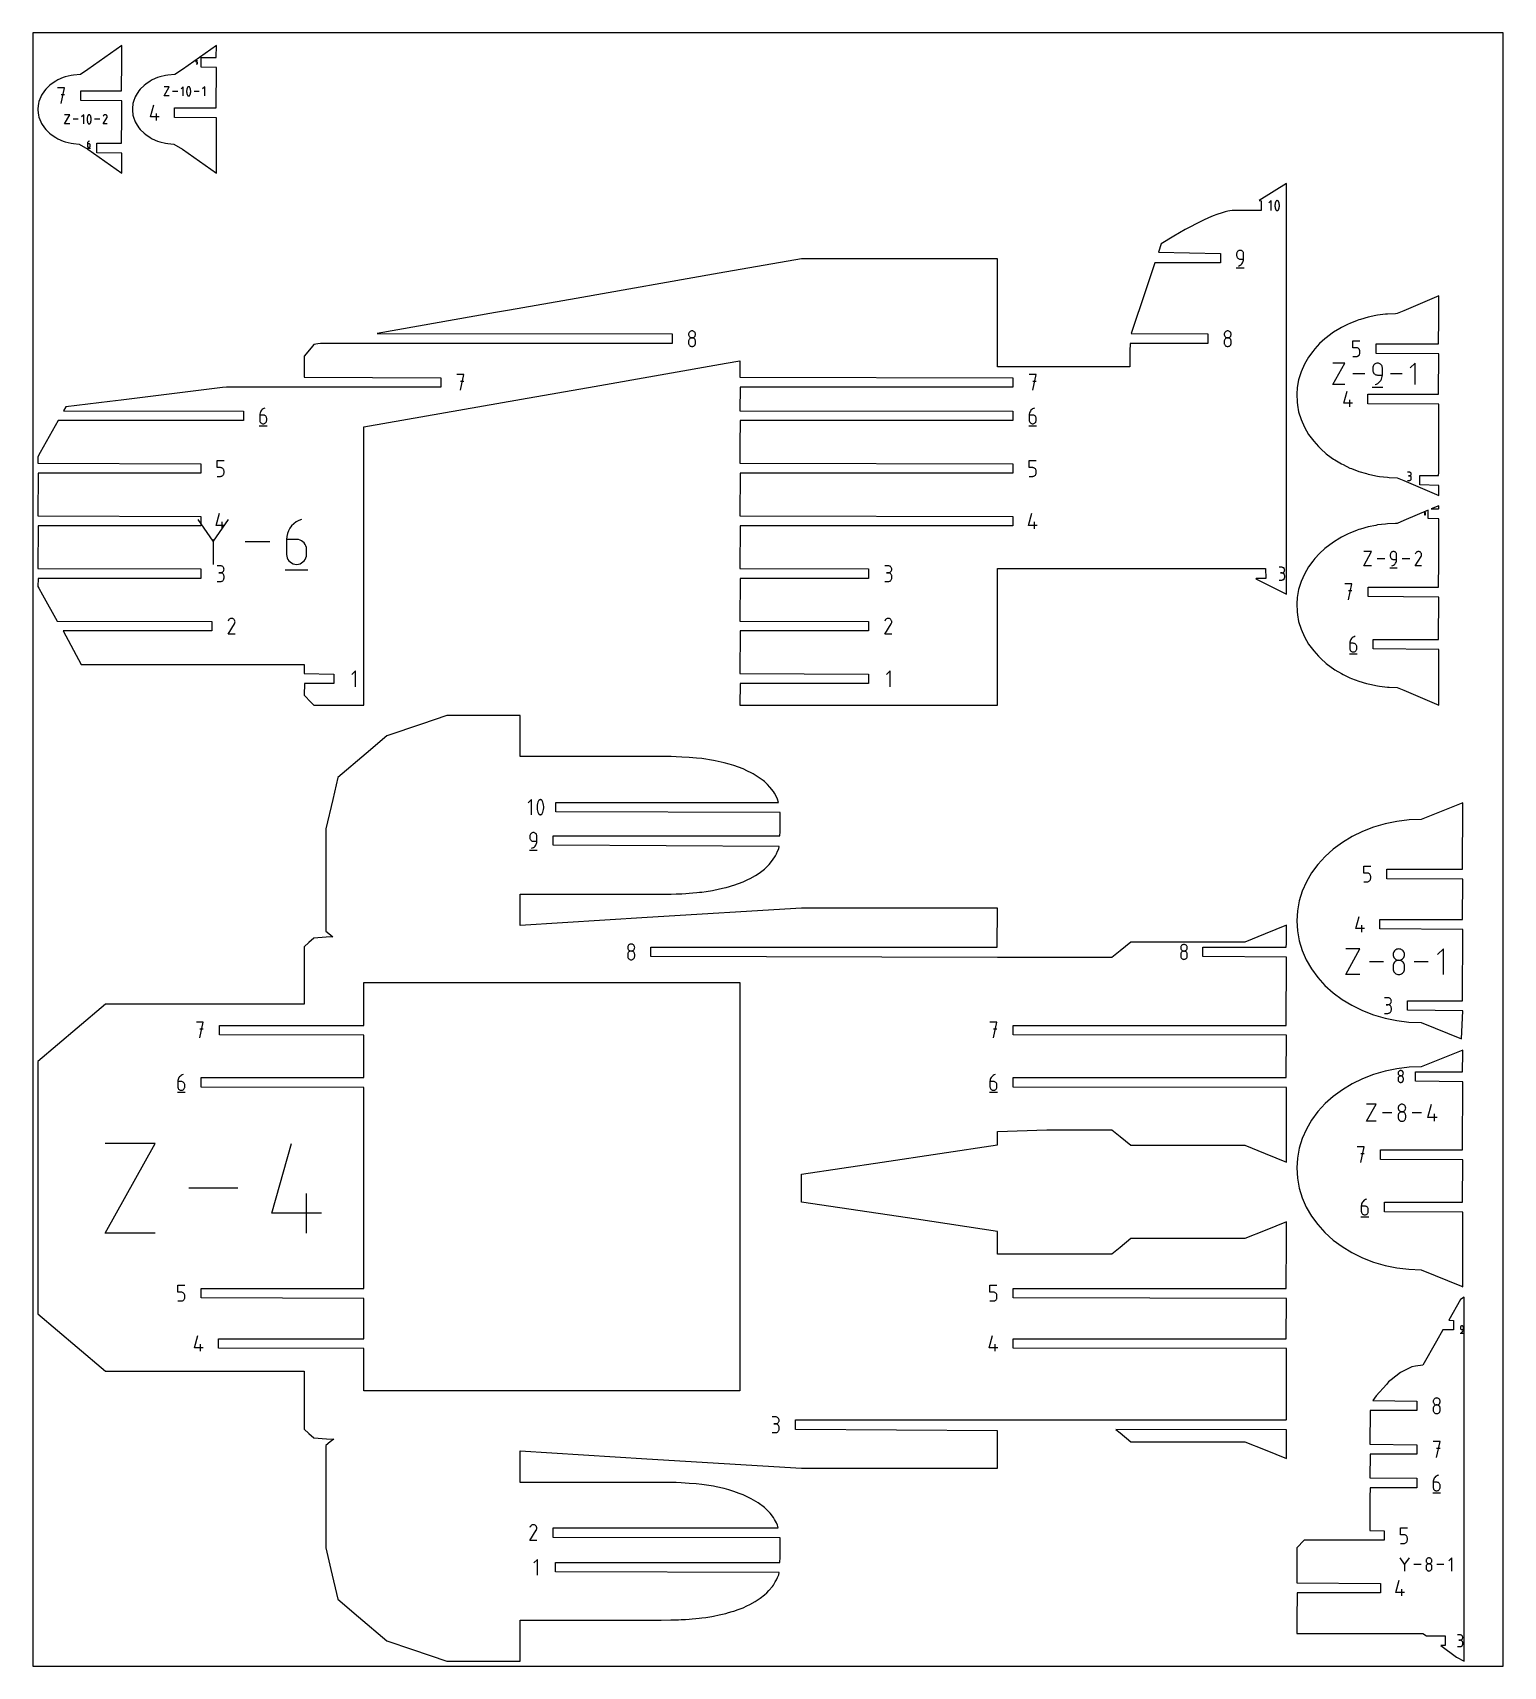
# Model space of a CAD drawing. Extents: x 0 to 450, y 0 to 500.
import ezdxf

# ---------------------------------------------------------------- set-up
doc = ezdxf.new("R2010")
doc.units = 0

msp = doc.modelspace()

# ---------------------------------------------------------------- linework, layer by layer
at = {"layer": 'annotation', "color": 1}
for p, q in [((49.996955, 490.99147), (49.996955, 491.454087)), ((49.996955, 491.454087), (50.458335, 491.454087)), ((50.227645, 490.99147), (49.996955, 490.99147)), ((49.996955, 490.415234), (50.227645, 490.415234)), ((50.269066, 490.987767), (50.227645, 490.99147)), ((50.227645, 490.415234), (50.269049, 490.418957)), ((50.227645, 490.415234), (50.227645, 490.415234)), ((50.269049, 490.418957), (50.308044, 490.429689)), ((50.308071, 490.977089), (50.269066, 490.987767)), ((50.308044, 490.429689), (50.343973, 490.446778)), ((50.344002, 490.960078), (50.308071, 490.977089)), ((50.343973, 490.446778), (50.376178, 490.469569)), ((50.376204, 490.93738), (50.344002, 490.960078)), ((50.376178, 490.469569), (50.404001, 490.497409)), ((50.404023, 490.909637), (50.376204, 490.93738)), ((50.404001, 490.497409), (50.426786, 490.529644)), ((50.4268, 490.877494), (50.404023, 490.909637)), ((50.426786, 490.529644), (50.443875, 490.565621)), ((50.443882, 490.841596), (50.4268, 490.877494)), ((50.443875, 490.565621), (50.45461, 490.604685)), ((50.454612, 490.802585), (50.443882, 490.841596)), ((50.45461, 490.604685), (50.458335, 490.646184)), ((50.458335, 490.761106), (50.454612, 490.802585)), ((50.458335, 490.646184), (50.458335, 490.761106)), ((50.458335, 490.761106), (50.458335, 490.761106)), ((9.755196, 483.100232), (7.620692, 483.100232)), ((8.688094, 478.300232), (9.755196, 483.100232)), ((9.755196, 480.962718), (8.688094, 480.962718)), ((40.208289, 480.628081), (41.771643, 483.443673)), ((41.771643, 483.443673), (40.208289, 483.443673)), ((41.771643, 480.628081), (40.208289, 480.628081)), ((44.367273, 482.035877), (42.827755, 482.035877)), ((46.048885, 483.443673), (45.422943, 482.817555)), ((46.048885, 480.628081), (46.048885, 483.443673)), ((47.131839, 482.439295), (47.104857, 482.169651)), ((47.104857, 482.169651), (47.104857, 481.898893)), ((47.104857, 481.898893), (47.131839, 481.629105)), ((47.185804, 482.705744), (47.131839, 482.439295)), ((47.131839, 481.629105), (47.185804, 481.362368)), ((47.266752, 482.966914), (47.185804, 482.705744)), ((47.185804, 481.362368), (47.266752, 481.100766)), ((47.374682, 483.220724), (47.266752, 482.966914)), ((47.266752, 481.100766), (47.374682, 480.846381)), ((47.411028, 483.281165), (47.374682, 483.220724)), ((47.374682, 483.220724), (47.374682, 483.220724)), ((47.374682, 480.846381), (47.374682, 480.846381)), ((47.374682, 480.846381), (47.388424, 480.820765)), ((47.388424, 480.820765), (47.403945, 480.796347)), ((47.403945, 480.796347), (47.421179, 480.773203)), ((47.456325, 483.332672), (47.411028, 483.281165)), ((47.421179, 480.773203), (47.440061, 480.751405)), ((47.440061, 480.751405), (47.460526, 480.731029)), ((47.509072, 483.374745), (47.456325, 483.332672)), ((47.460526, 480.731029), (47.482508, 480.712148)), ((47.482508, 480.712148), (47.505942, 480.694837)), ((47.505942, 480.694837), (47.530762, 480.67917)), ((47.56777, 483.406888), (47.509072, 483.374745)), ((47.530762, 480.67917), (47.556903, 480.66522)), ((47.556903, 480.66522), (47.556903, 480.66522)), ((47.556903, 480.66522), (47.622341, 480.640758)), ((47.63092, 483.4286), (47.56777, 483.406888)), ((47.622341, 480.640758), (47.689453, 480.628604)), ((47.697021, 483.439383), (47.63092, 483.4286)), ((47.689453, 480.628604), (47.756722, 480.628264)), ((47.764575, 483.43874), (47.697021, 483.439383)), ((47.756722, 480.628264), (47.822631, 480.639243)), ((47.83208, 483.426171), (47.764575, 483.43874)), ((47.822631, 480.639243), (47.885662, 480.661043)), ((47.898037, 483.401179), (47.83208, 483.426171)), ((47.885662, 480.661043), (47.944299, 480.69317)), ((47.923287, 483.38791), (47.898037, 483.401179)), ((47.898037, 483.401179), (47.898037, 483.401179)), ((47.947516, 483.37267), (47.923287, 483.38791)), ((47.944299, 480.69317), (47.997023, 480.735129)), ((47.970607, 483.355578), (47.947516, 483.37267)), ((47.992443, 483.336755), (47.970607, 483.355578)), ((48.012906, 483.316322), (47.992443, 483.336755)), ((47.997023, 480.735129), (48.042319, 480.786423)), ((48.031877, 483.294399), (48.012906, 483.316322)), ((48.04924, 483.271108), (48.031877, 483.294399)), ((48.042319, 480.786423), (48.078669, 480.846558)), ((48.064876, 483.246568), (48.04924, 483.271108)), ((48.078669, 483.2209), (48.064876, 483.246568)), ((48.187122, 482.966567), (48.078669, 483.2209)), ((48.078669, 483.2209), (48.078669, 483.2209)), ((48.078669, 480.846558), (48.187122, 481.10042)), ((48.078669, 480.846558), (48.078669, 480.846558)), ((48.268462, 482.705005), (48.187122, 482.966567)), ((48.187122, 481.10042), (48.268462, 481.361629)), ((48.322689, 482.438294), (48.268462, 482.705005)), ((48.268462, 481.361629), (48.322689, 481.628104)), ((48.349802, 482.168519), (48.322689, 482.438294)), ((48.322689, 481.628104), (48.349802, 481.897762)), ((48.349802, 481.897762), (48.349802, 482.168519)), ((50.945219, 482.035877), (49.405702, 482.035877)), ((52.626832, 483.443673), (52.00089, 482.817555)), ((52.626832, 480.628081), (52.626832, 483.443673)), ((36.047802, 474.205553), (37.112194, 477.938451)), ((37.914101, 473.138451), (37.914101, 475.270246)), ((9.765262, 472.073766), (11.328617, 474.889358)), ((11.328617, 474.889358), (9.765262, 474.889358)), ((11.328617, 472.073766), (9.765262, 472.073766)), ((13.924246, 473.481562), (12.384728, 473.481562)), ((15.605859, 474.889358), (14.979916, 474.263239)), ((15.605859, 472.073766), (15.605859, 474.889358)), ((16.688812, 473.884979), (16.66183, 473.615335)), ((16.66183, 473.615335), (16.66183, 473.344577)), ((16.66183, 473.344577), (16.688812, 473.074789)), ((16.742778, 474.151428), (16.688812, 473.884979)), ((16.688812, 473.074789), (16.742778, 472.808053)), ((16.823725, 474.412598), (16.742778, 474.151428)), ((16.742778, 472.808053), (16.823725, 472.546451)), ((16.931656, 474.666408), (16.823725, 474.412598)), ((16.823725, 472.546451), (16.931656, 472.292066)), ((16.968002, 474.72685), (16.931656, 474.666408)), ((16.931656, 474.666408), (16.931656, 474.666408)), ((16.931656, 472.292066), (16.931656, 472.292066)), ((16.931656, 472.292066), (16.945398, 472.266449)), ((16.945398, 472.266449), (16.960918, 472.242032)), ((16.960918, 472.242032), (16.978152, 472.218887)), ((17.013298, 474.778356), (16.968002, 474.72685)), ((16.978152, 472.218887), (16.997035, 472.19709)), ((16.997035, 472.19709), (17.017499, 472.176714)), ((17.066045, 474.82043), (17.013298, 474.778356)), ((17.017499, 472.176714), (17.039481, 472.157833)), ((17.039481, 472.157833), (17.062915, 472.140522)), ((17.062915, 472.140522), (17.087735, 472.124854)), ((17.124744, 474.852572), (17.066045, 474.82043)), ((17.087735, 472.124854), (17.113876, 472.110904)), ((17.113876, 472.110904), (17.113876, 472.110904)), ((17.113876, 472.110904), (17.179314, 472.086442)), ((17.187893, 474.874284), (17.124744, 474.852572)), ((17.179314, 472.086442), (17.246426, 472.074289)), ((17.253995, 474.885068), (17.187893, 474.874284)), ((17.246426, 472.074289), (17.313695, 472.073949)), ((17.321548, 474.884424), (17.253995, 474.885068)), ((17.313695, 472.073949), (17.379604, 472.084927)), ((17.389053, 474.871856), (17.321548, 474.884424)), ((17.379604, 472.084927), (17.442635, 472.106727)), ((17.45501, 474.846863), (17.389053, 474.871856)), ((17.442635, 472.106727), (17.501272, 472.138855)), ((17.48026, 474.833595), (17.45501, 474.846863)), ((17.45501, 474.846863), (17.45501, 474.846863)), ((17.504489, 474.818354), (17.48026, 474.833595)), ((17.501272, 472.138855), (17.553997, 472.180813)), ((17.527581, 474.801262), (17.504489, 474.818354)), ((17.549417, 474.782439), (17.527581, 474.801262)), ((17.569879, 474.762006), (17.549417, 474.782439)), ((17.553997, 472.180813), (17.599292, 472.232108)), ((17.588851, 474.740084), (17.569879, 474.762006)), ((17.606213, 474.716792), (17.588851, 474.740084)), ((17.599292, 472.232108), (17.635642, 472.292242)), ((17.62185, 474.692252), (17.606213, 474.716792)), ((17.635642, 474.666585), (17.62185, 474.692252)), ((17.744095, 474.412252), (17.635642, 474.666585)), ((17.635642, 474.666585), (17.635642, 474.666585)), ((17.635642, 472.292242), (17.744095, 472.546104)), ((17.635642, 472.292242), (17.635642, 472.292242)), ((17.825435, 474.150689), (17.744095, 474.412252)), ((17.744095, 472.546104), (17.825435, 472.807314)), ((17.879662, 473.883979), (17.825435, 474.150689)), ((17.825435, 472.807314), (17.879662, 473.073789)), ((17.906776, 473.614204), (17.879662, 473.883979)), ((17.879662, 473.073789), (17.906776, 473.343446)), ((17.906776, 473.343446), (17.906776, 473.614204)), ((20.502192, 473.481562), (18.962675, 473.481562)), ((21.557987, 472.073743), (22.713464, 473.933912)), ((22.808459, 472.073743), (21.557987, 472.073743)), ((21.641858, 474.576275), (21.559753, 474.418775)), ((21.707015, 474.668669), (21.641858, 474.576275)), ((21.785189, 474.745797), (21.707015, 474.668669)), ((21.874002, 474.80704), (21.785189, 474.745797)), ((21.971077, 474.851782), (21.874002, 474.80704)), ((22.074037, 474.879404), (21.971077, 474.851782)), ((22.180503, 474.889289), (22.074037, 474.879404)), ((22.288098, 474.88082), (22.180503, 474.889289)), ((22.394444, 474.853378), (22.288098, 474.88082)), ((22.497165, 474.806347), (22.394444, 474.853378)), ((22.589038, 474.741108), (22.497165, 474.806347)), ((22.497165, 474.806347), (22.497165, 474.806347)), ((22.665854, 474.662822), (22.589038, 474.741108)), ((22.726929, 474.573889), (22.665854, 474.662822)), ((22.713464, 473.933912), (22.714845, 473.935622)), ((22.713464, 473.933912), (22.713464, 473.933912)), ((22.714845, 473.935622), (22.71617, 473.937345)), ((22.71617, 473.937345), (22.717447, 473.939098)), ((22.717447, 473.939098), (22.718684, 473.940895)), ((22.718684, 473.940895), (22.719891, 473.942749)), ((22.719891, 473.942749), (22.721076, 473.944677)), ((22.721076, 473.944677), (22.722248, 473.946691)), ((22.722248, 473.946691), (22.723416, 473.948807)), ((22.723416, 473.948807), (22.724588, 473.95104)), ((22.724588, 473.95104), (22.772297, 474.053476)), ((22.724588, 473.95104), (22.724588, 473.95104)), ((22.771581, 474.476706), (22.726929, 474.573889)), ((22.799127, 474.373674), (22.771581, 474.476706)), ((22.772297, 474.053476), (22.800168, 474.15966)), ((22.808884, 474.267192), (22.799127, 474.373674)), ((22.800168, 474.15966), (22.808884, 474.267192)), ((38.712997, 474.205553), (36.047802, 474.205553)), ((16.745882, 466.123369), (16.736243, 465.990867)), ((16.736243, 465.990867), (16.736243, 465.339309)), ((17.171557, 465.990867), (16.736243, 465.990867)), ((16.736243, 465.339309), (16.736243, 465.339309)), ((16.736243, 465.339309), (16.743271, 465.261)), ((16.743271, 465.261), (16.763529, 465.187284)), ((16.774016, 466.250678), (16.745882, 466.123369)), ((16.763529, 465.187284), (16.795775, 465.119396)), ((16.81947, 466.371215), (16.774016, 466.250678)), ((16.795775, 465.119396), (16.838771, 465.058568)), ((16.88107, 466.483402), (16.81947, 466.371215)), ((16.838771, 465.058568), (16.891274, 465.006034)), ((16.95764, 466.585659), (16.88107, 466.483402)), ((16.891274, 465.006034), (16.952045, 464.963027)), ((17.048007, 466.676409), (16.95764, 466.585659)), ((17.150995, 466.754074), (17.048007, 466.676409)), ((17.26543, 466.817074), (17.150995, 466.754074)), ((17.249849, 465.98388), (17.171557, 465.990867)), ((17.32352, 465.963729), (17.249849, 465.98388)), ((17.390136, 466.863831), (17.26543, 466.817074)), ((17.391343, 465.93163), (17.32352, 465.963729)), ((17.390136, 466.863831), (17.390136, 466.863831)), ((17.452093, 465.888798), (17.391343, 465.93163)), ((17.391343, 464.963027), (17.452093, 465.006034)), ((17.504546, 465.836447), (17.452093, 465.888798)), ((17.452093, 465.006034), (17.504546, 465.058568)), ((17.547475, 465.775794), (17.504546, 465.836447)), ((17.504546, 465.058568), (17.547475, 465.119396)), ((17.579656, 465.708052), (17.547475, 465.775794)), ((17.547475, 465.119396), (17.579656, 465.187284)), ((17.599863, 465.634438), (17.579656, 465.708052)), ((17.579656, 465.187284), (17.599863, 465.261)), ((17.606871, 465.556167), (17.599863, 465.634438)), ((17.599863, 465.261), (17.606871, 465.339309)), ((17.606871, 465.339309), (17.606871, 465.556167)), ((17.606871, 465.556167), (17.606871, 465.556167)), ((16.681721, 464.658462), (17.661885, 464.658462)), ((16.952045, 464.963027), (17.019842, 464.93078)), ((17.019842, 464.93078), (17.093427, 464.910528)), ((17.093427, 464.910528), (17.171557, 464.903503)), ((17.171557, 464.903503), (17.249849, 464.910528)), ((17.171557, 464.903503), (17.171557, 464.903503)), ((17.249849, 464.910528), (17.32352, 464.93078)), ((17.32352, 464.93078), (17.391343, 464.963027)), ((378.97843, 448.602347), (378.298298, 447.922023)), ((378.97843, 445.542999), (378.97843, 448.602347)), ((380.15514, 447.511016), (380.125821, 447.218027)), ((380.125821, 447.218027), (380.125821, 446.923829)), ((380.125821, 446.923829), (380.15514, 446.630684)), ((380.213777, 447.800532), (380.15514, 447.511016)), ((380.15514, 446.630684), (380.213777, 446.340856)), ((380.301732, 448.084313), (380.213777, 447.800532)), ((380.213777, 446.340856), (380.301732, 446.056606)), ((380.419007, 448.360096), (380.301732, 448.084313)), ((380.301732, 446.056606), (380.419007, 445.780198)), ((380.458499, 448.42577), (380.419007, 448.360096)), ((380.419007, 448.360096), (380.419007, 448.360096)), ((380.419007, 445.780198), (380.419007, 445.780198)), ((380.419007, 445.780198), (380.433938, 445.752363)), ((380.433938, 445.752363), (380.450803, 445.725832)), ((380.450803, 445.725832), (380.469529, 445.700684)), ((380.507717, 448.481735), (380.458499, 448.42577)), ((380.469529, 445.700684), (380.490046, 445.676999)), ((380.490046, 445.676999), (380.512282, 445.654859)), ((380.565031, 448.527452), (380.507717, 448.481735)), ((380.512282, 445.654859), (380.536167, 445.634344)), ((380.536167, 445.634344), (380.56163, 445.615534)), ((380.56163, 445.615534), (380.588598, 445.59851)), ((380.628811, 448.562376), (380.565031, 448.527452)), ((380.588598, 445.59851), (380.617003, 445.583353)), ((380.617003, 445.583353), (380.617003, 445.583353)), ((380.617003, 445.583353), (380.688106, 445.556772)), ((380.697428, 448.585968), (380.628811, 448.562376)), ((380.688106, 445.556772), (380.761028, 445.543567)), ((380.769252, 448.597685), (380.697428, 448.585968)), ((380.761028, 445.543567), (380.834121, 445.543198)), ((380.842653, 448.596986), (380.769252, 448.597685)), ((380.834121, 445.543198), (380.905735, 445.555126)), ((380.916002, 448.58333), (380.842653, 448.596986)), ((380.905735, 445.555126), (380.974223, 445.578814)), ((380.98767, 448.556173), (380.916002, 448.58333)), ((380.974223, 445.578814), (381.037936, 445.613723)), ((381.015106, 448.541756), (380.98767, 448.556173)), ((380.98767, 448.556173), (380.98767, 448.556173)), ((381.041433, 448.525196), (381.015106, 448.541756)), ((381.037936, 445.613723), (381.095226, 445.659314)), ((381.066523, 448.506624), (381.041433, 448.525196)), ((381.090249, 448.486172), (381.066523, 448.506624)), ((381.112483, 448.46397), (381.090249, 448.486172)), ((381.095226, 445.659314), (381.144443, 445.715049)), ((381.133097, 448.44015), (381.112483, 448.46397)), ((381.151963, 448.414842), (381.133097, 448.44015)), ((381.144443, 445.715049), (381.183939, 445.780389)), ((381.168953, 448.388177), (381.151963, 448.414842)), ((381.183939, 448.360288), (381.168953, 448.388177)), ((381.301782, 448.083936), (381.183939, 448.360288)), ((381.183939, 448.360288), (381.183939, 448.360288)), ((381.183939, 445.780389), (381.301782, 446.056229)), ((381.183939, 445.780389), (381.183939, 445.780389)), ((381.390164, 447.799729), (381.301782, 448.083936)), ((381.301782, 446.056229), (381.390164, 446.340053)), ((381.449086, 447.509929), (381.390164, 447.799729)), ((381.390164, 446.340053), (381.449086, 446.629597)), ((381.478546, 447.216798), (381.449086, 447.509929)), ((381.449086, 446.629597), (381.478546, 446.9226)), ((381.478546, 446.9226), (381.478546, 447.216798)), ((368.415171, 432.504083), (368.397962, 432.312327)), ((368.397962, 432.312327), (368.397962, 431.778626)), ((368.397962, 431.778626), (368.397962, 431.778626)), ((368.397962, 431.778626), (368.415171, 431.58688)), ((368.464774, 432.684608), (368.415171, 432.504083)), ((368.415171, 431.58688), (368.464774, 431.406383)), ((368.543732, 432.850878), (368.464774, 432.684608)), ((368.464774, 431.406383), (368.543732, 431.240153)), ((368.649009, 432.999867), (368.543732, 432.850878)), ((368.543732, 431.240153), (368.649009, 431.091211)), ((368.777566, 433.128551), (368.649009, 432.999867)), ((368.649009, 431.091211), (368.777566, 430.962577)), ((368.926368, 433.233904), (368.777566, 433.128551)), ((368.777566, 430.962577), (368.926368, 430.857272)), ((369.092375, 433.312901), (368.926368, 433.233904)), ((368.926368, 430.857272), (369.092375, 430.778314)), ((369.272552, 433.362518), (369.092375, 433.312901)), ((369.092375, 430.778314), (369.272552, 430.728725)), ((369.46386, 433.379729), (369.272552, 433.362518)), ((369.272552, 430.728725), (369.46386, 430.711524)), ((369.655564, 433.362518), (369.46386, 433.379729)), ((369.46386, 433.379729), (369.46386, 433.379729)), ((369.46386, 430.711524), (370.529757, 430.711524)), ((369.835951, 433.312901), (369.655564, 433.362518)), ((370.00202, 433.233904), (369.835951, 433.312901)), ((370.150772, 433.128551), (370.00202, 433.233904)), ((370.279206, 432.999867), (370.150772, 433.128551)), ((370.384322, 432.850878), (370.279206, 432.999867)), ((370.326036, 429.782232), (370.437287, 430.076825)), ((370.463119, 432.684608), (370.384322, 432.850878)), ((370.437287, 430.076825), (370.506158, 430.387893)), ((370.512597, 432.504083), (370.463119, 432.684608)), ((370.506158, 430.387893), (370.529757, 430.711524)), ((370.529757, 432.312327), (370.512597, 432.504083)), ((370.529757, 430.711524), (370.529757, 432.312327)), ((370.529757, 432.312327), (370.529757, 432.312327)), ((368.264763, 427.979729), (370.664763, 427.979729)), ((368.930459, 428.579729), (369.235275, 428.693319)), ((368.930459, 428.579729), (368.930459, 428.579729)), ((369.235275, 428.693319), (369.515057, 428.846855)), ((369.515057, 428.846855), (369.766916, 429.036426)), ((369.766916, 429.036426), (369.987959, 429.258121)), ((369.987959, 429.258121), (370.175297, 429.508027)), ((370.175297, 429.508027), (370.326036, 429.782232)), ((200.715559, 407.856428), (200.698359, 407.665568)), ((200.698359, 407.665568), (200.698359, 407.665568)), ((200.698359, 407.665568), (200.715569, 407.473812)), ((200.715559, 405.72273), (200.698359, 405.531064)), ((200.698359, 405.531064), (200.698359, 405.000072)), ((200.698359, 405.000072), (200.698359, 405.000072)), ((200.698359, 405.000072), (200.715569, 404.808419)), ((200.765136, 408.036255), (200.715559, 407.856428)), ((200.765136, 405.903186), (200.715559, 405.72273)), ((200.715569, 407.473812), (200.765171, 407.293287)), ((200.844062, 408.202001), (200.765136, 408.036255)), ((200.844062, 406.069403), (200.765136, 405.903186)), ((200.765171, 407.293287), (200.844129, 407.127017)), ((200.949307, 408.350614), (200.844062, 408.202001)), ((200.949307, 406.218355), (200.844062, 406.069403)), ((200.844129, 407.127017), (200.949406, 406.978028)), ((201.07784, 408.479046), (200.949307, 408.350614)), ((201.07784, 406.347013), (200.949307, 406.218355)), ((200.949406, 406.978028), (201.077964, 406.849344)), ((201.226631, 408.584246), (201.07784, 408.479046)), ((201.226631, 406.452351), (201.07784, 406.347013)), ((201.077964, 406.849344), (201.226765, 406.743991)), ((201.392651, 408.663165), (201.226631, 408.584246)), ((201.392651, 406.531341), (201.226631, 406.452351)), ((201.226765, 406.743991), (201.392773, 406.664994)), ((201.57287, 408.712753), (201.392651, 408.663165)), ((201.57287, 406.580955), (201.392651, 406.531341)), ((201.392773, 406.664994), (201.572949, 406.615377)), ((201.764257, 408.72996), (201.57287, 408.712753)), ((201.764257, 406.598166), (201.57287, 406.580955)), ((201.572949, 406.615377), (201.764257, 406.598166)), ((201.955644, 408.712753), (201.764257, 408.72996)), ((201.764257, 408.72996), (201.764257, 408.72996)), ((201.764257, 406.598166), (201.955565, 406.615377)), ((201.955644, 406.580965), (201.764257, 406.598166)), ((201.764257, 406.598166), (201.764257, 406.598166)), ((201.764257, 406.598166), (201.764257, 406.598166)), ((201.955565, 406.615377), (202.135741, 406.664994)), ((202.135863, 408.663165), (201.955644, 408.712753)), ((202.135863, 406.531376), (201.955644, 406.580965)), ((202.135741, 406.664994), (202.301749, 406.743991)), ((202.301882, 408.584246), (202.135863, 408.663165)), ((202.301882, 406.452418), (202.135863, 406.531376)), ((202.301749, 406.743991), (202.45055, 406.849344)), ((202.450674, 408.479046), (202.301882, 408.584246)), ((202.450674, 406.347112), (202.301882, 406.452418)), ((202.45055, 406.849344), (202.579108, 406.978028)), ((202.579207, 408.350614), (202.450674, 408.479046)), ((202.579207, 406.218479), (202.450674, 406.347112)), ((202.579108, 406.978028), (202.684385, 407.127017)), ((202.684451, 408.202001), (202.579207, 408.350614)), ((202.684451, 406.069537), (202.579207, 406.218479)), ((202.684385, 407.127017), (202.763343, 407.293287)), ((202.763377, 408.036255), (202.684451, 408.202001)), ((202.763377, 405.903307), (202.684451, 406.069537)), ((202.763343, 407.293287), (202.812945, 407.473812)), ((202.812955, 407.856428), (202.763377, 408.036255)), ((202.812955, 405.72281), (202.763377, 405.903307)), ((202.812945, 407.473812), (202.830154, 407.665568)), ((202.812945, 404.808419), (202.830154, 405.000072)), ((202.830154, 407.665568), (202.812955, 407.856428)), ((202.830154, 405.531064), (202.812955, 405.72281)), ((202.830154, 407.665568), (202.830154, 407.665568)), ((202.830154, 405.000072), (202.830154, 405.531064)), ((202.830154, 405.531064), (202.830154, 405.531064)), ((364.614901, 407.856428), (364.597702, 407.665568)), ((364.597702, 407.665568), (364.597702, 407.665568)), ((364.597702, 407.665568), (364.614911, 407.473812)), ((364.614901, 405.72273), (364.597702, 405.531064)), ((364.597702, 405.531064), (364.597702, 405.000072)), ((364.597702, 405.000072), (364.597702, 405.000072)), ((364.597702, 405.000072), (364.614911, 404.808419)), ((364.664479, 408.036255), (364.614901, 407.856428)), ((364.664479, 405.903186), (364.614901, 405.72273)), ((364.614911, 407.473812), (364.664513, 407.293287)), ((364.743405, 408.202001), (364.664479, 408.036255)), ((364.743405, 406.069403), (364.664479, 405.903186)), ((364.664513, 407.293287), (364.743472, 407.127017)), ((364.848649, 408.350614), (364.743405, 408.202001)), ((364.848649, 406.218355), (364.743405, 406.069403)), ((364.743472, 407.127017), (364.848748, 406.978028)), ((364.977182, 408.479046), (364.848649, 408.350614)), ((364.977182, 406.347013), (364.848649, 406.218355)), ((364.848748, 406.978028), (364.977306, 406.849344)), ((365.125974, 408.584246), (364.977182, 408.479046)), ((365.125974, 406.452351), (364.977182, 406.347013)), ((364.977306, 406.849344), (365.126107, 406.743991)), ((365.291994, 408.663165), (365.125974, 408.584246)), ((365.291994, 406.531341), (365.125974, 406.452351)), ((365.126107, 406.743991), (365.292115, 406.664994)), ((365.472212, 408.712753), (365.291994, 408.663165)), ((365.472212, 406.580955), (365.291994, 406.531341)), ((365.292115, 406.664994), (365.472291, 406.615377)), ((365.663599, 408.72996), (365.472212, 408.712753)), ((365.663599, 406.598166), (365.472212, 406.580955)), ((365.472291, 406.615377), (365.663599, 406.598166)), ((365.854986, 408.712753), (365.663599, 408.72996)), ((365.663599, 408.72996), (365.663599, 408.72996)), ((365.663599, 406.598166), (365.854907, 406.615377)), ((365.854986, 406.580965), (365.663599, 406.598166)), ((365.663599, 406.598166), (365.663599, 406.598166)), ((365.663599, 406.598166), (365.663599, 406.598166)), ((365.854907, 406.615377), (366.035083, 406.664994)), ((366.035205, 408.663165), (365.854986, 408.712753)), ((366.035205, 406.531376), (365.854986, 406.580965)), ((366.035083, 406.664994), (366.201091, 406.743991)), ((366.201225, 408.584246), (366.035205, 408.663165)), ((366.201225, 406.452418), (366.035205, 406.531376)), ((366.201091, 406.743991), (366.349892, 406.849344)), ((366.350016, 408.479046), (366.201225, 408.584246)), ((366.350016, 406.347112), (366.201225, 406.452418)), ((366.349892, 406.849344), (366.47845, 406.978028)), ((366.478549, 408.350614), (366.350016, 408.479046)), ((366.478549, 406.218479), (366.350016, 406.347112)), ((366.47845, 406.978028), (366.583727, 407.127017)), ((366.583794, 408.202001), (366.478549, 408.350614)), ((366.583794, 406.069537), (366.478549, 406.218479)), ((366.583727, 407.127017), (366.662685, 407.293287)), ((366.66272, 408.036255), (366.583794, 408.202001)), ((366.66272, 405.903307), (366.583794, 406.069537)), ((366.662685, 407.293287), (366.712288, 407.473812)), ((366.712297, 407.856428), (366.66272, 408.036255)), ((366.712297, 405.72281), (366.66272, 405.903307)), ((366.712288, 407.473812), (366.729497, 407.665568)), ((366.712288, 404.808419), (366.729497, 405.000072)), ((366.729497, 407.665568), (366.712297, 407.856428)), ((366.729497, 405.531064), (366.712297, 405.72281)), ((366.729497, 407.665568), (366.729497, 407.665568)), ((366.729497, 405.000072), (366.729497, 405.531064)), ((366.729497, 405.531064), (366.729497, 405.531064)), ((403.976846, 403.557336), (403.976846, 405.69485)), ((403.976846, 405.69485), (406.10864, 405.69485)), ((200.715569, 404.808419), (200.765171, 404.628171)), ((200.765171, 404.628171), (200.844129, 404.462301)), ((200.844129, 404.462301), (200.949406, 404.313787)), ((200.949406, 404.313787), (201.077964, 404.185603)), ((201.077964, 404.185603), (201.226765, 404.080725)), ((201.226765, 404.080725), (201.392773, 404.002128)), ((201.392773, 404.002128), (201.572949, 403.952788)), ((201.572949, 403.952788), (201.764257, 403.93568)), ((201.764257, 403.93568), (201.955565, 403.952788)), ((201.764257, 403.93568), (201.764257, 403.93568)), ((201.955565, 403.952788), (202.135741, 404.002128)), ((202.135741, 404.002128), (202.301749, 404.080725)), ((202.301749, 404.080725), (202.45055, 404.185603)), ((202.45055, 404.185603), (202.579108, 404.313787)), ((202.579108, 404.313787), (202.684385, 404.462301)), ((202.684385, 404.462301), (202.763343, 404.628171)), ((202.763343, 404.628171), (202.812945, 404.808419)), ((364.614911, 404.808419), (364.664513, 404.628171)), ((364.664513, 404.628171), (364.743472, 404.462301)), ((364.743472, 404.462301), (364.848748, 404.313787)), ((364.848748, 404.313787), (364.977306, 404.185603)), ((364.977306, 404.185603), (365.126107, 404.080725)), ((365.126107, 404.080725), (365.292115, 404.002128)), ((365.292115, 404.002128), (365.472291, 403.952788)), ((365.472291, 403.952788), (365.663599, 403.93568)), ((365.663599, 403.93568), (365.854907, 403.952788)), ((365.663599, 403.93568), (365.663599, 403.93568)), ((365.854907, 403.952788), (366.035083, 404.002128)), ((366.035083, 404.002128), (366.201091, 404.080725)), ((366.201091, 404.080725), (366.349892, 404.185603)), ((366.349892, 404.185603), (366.47845, 404.313787)), ((366.47845, 404.313787), (366.583727, 404.462301)), ((366.583727, 404.462301), (366.662685, 404.628171)), ((366.662685, 404.628171), (366.712288, 404.808419)), ((405.042743, 403.557336), (403.976846, 403.557336)), ((403.976846, 400.89485), (405.042743, 400.89485)), ((405.23413, 403.540228), (405.042743, 403.557336)), ((405.042743, 400.89485), (405.234051, 400.912051)), ((405.042743, 400.89485), (405.042743, 400.89485)), ((405.234051, 400.912051), (405.414227, 400.96164)), ((405.414349, 403.490888), (405.23413, 403.540228)), ((405.414227, 400.96164), (405.580235, 401.040598)), ((405.580369, 403.412291), (405.414349, 403.490888)), ((405.580235, 401.040598), (405.729036, 401.145903)), ((405.72916, 403.307413), (405.580369, 403.412291)), ((405.729036, 401.145903), (405.857594, 401.274537)), ((405.857693, 403.179229), (405.72916, 403.307413)), ((405.857594, 401.274537), (405.962871, 401.423479)), ((405.962938, 403.030714), (405.857693, 403.179229)), ((405.962871, 401.423479), (406.041829, 401.589708)), ((406.041864, 402.864845), (405.962938, 403.030714)), ((406.041829, 401.589708), (406.091431, 401.770206)), ((406.091441, 402.684596), (406.041864, 402.864845)), ((406.091431, 401.770206), (406.10864, 401.961952)), ((406.10864, 402.492944), (406.091441, 402.684596)), ((406.10864, 401.961952), (406.10864, 402.492944)), ((406.10864, 402.492944), (406.10864, 402.492944)), ((131.969236, 395.353446), (129.834732, 395.353446)), ((130.902135, 390.553446), (131.969236, 395.353446)), ((307.062551, 395.353446), (304.928047, 395.353446)), ((305.99545, 390.553446), (307.062551, 395.353446)), ((397.849571, 392.276262), (401.509203, 398.867236)), ((401.509203, 398.867236), (397.849571, 398.867236)), ((407.58527, 395.571749), (403.981438, 395.571749)), ((410.079482, 397.664869), (410.055852, 397.401565)), ((410.055852, 397.401565), (410.055852, 396.66873)), ((410.055852, 396.66873), (410.055852, 396.66873)), ((410.055852, 396.66873), (410.079482, 396.40544)), ((410.147592, 397.912752), (410.079482, 397.664869)), ((410.079482, 396.40544), (410.147592, 396.157595)), ((410.256011, 398.14106), (410.147592, 397.912752)), ((410.147592, 396.157595), (410.256011, 395.929342)), ((410.400568, 398.34564), (410.256011, 398.14106)), ((410.256011, 395.929342), (410.400568, 395.724827)), ((410.577093, 398.522338), (410.400568, 398.34564)), ((410.400568, 395.724827), (410.577093, 395.548198)), ((410.781416, 398.667001), (410.577093, 398.522338)), ((410.577093, 395.548198), (410.781416, 395.4036)), ((411.009364, 398.775474), (410.781416, 398.667001)), ((410.781416, 395.4036), (411.009364, 395.295182)), ((411.256768, 398.843603), (411.009364, 398.775474)), ((411.009364, 395.295182), (411.256768, 395.22709)), ((411.519456, 398.867236), (411.256768, 398.843603)), ((411.256768, 395.22709), (411.519456, 395.203472)), ((411.782689, 398.843603), (411.519456, 398.867236)), ((411.519456, 398.867236), (411.519456, 398.867236)), ((411.519456, 395.203472), (412.983061, 395.203472)), ((412.030382, 398.775474), (411.782689, 398.843603)), ((412.258415, 398.667001), (412.030382, 398.775474)), ((412.462669, 398.522338), (412.258415, 398.667001)), ((412.639024, 398.34564), (412.462669, 398.522338)), ((412.783361, 398.14106), (412.639024, 398.34564)), ((412.891559, 397.912752), (412.783361, 398.14106)), ((412.959499, 397.664869), (412.891559, 397.912752)), ((412.950656, 394.759087), (412.983061, 395.203472)), ((412.983061, 397.401565), (412.959499, 397.664869)), ((412.983061, 395.203472), (412.983061, 397.401565)), ((412.983061, 397.401565), (412.983061, 397.401565)), ((419.059541, 395.571749), (415.455709, 395.571749)), ((422.996001, 398.867236), (421.530743, 397.401565)), ((422.996001, 392.276262), (422.996001, 398.867236)), ((131.969236, 393.215932), (130.902135, 393.215932)), ((307.062551, 393.215932), (305.99545, 393.215932)), ((401.509203, 392.276262), (397.849571, 392.276262)), ((401.196798, 386.565742), (402.261191, 390.298641)), ((409.872953, 391.452391), (413.16844, 391.452391)), ((410.787034, 392.276262), (411.205581, 392.432234)), ((410.787034, 392.276262), (410.787034, 392.276262)), ((411.205581, 392.432234), (411.589756, 392.643058)), ((411.589756, 392.643058), (411.935588, 392.903362)), ((411.935588, 392.903362), (412.239108, 393.207775)), ((412.239108, 393.207775), (412.496344, 393.550926)), ((412.496344, 393.550926), (412.703328, 393.927443)), ((412.703328, 393.927443), (412.856088, 394.331954)), ((412.856088, 394.331954), (412.950656, 394.759087)), ((71.072068, 385.100899), (70.766715, 384.986411)), ((71.072068, 385.100899), (71.072068, 385.100899)), ((306.530656, 385.100899), (306.225303, 384.986411)), ((306.530656, 385.100899), (306.530656, 385.100899)), ((403.861993, 386.565742), (401.196798, 386.565742)), ((403.063097, 385.498641), (403.063097, 387.630435)), ((69.494566, 383.287827), (69.470964, 382.963385)), ((69.470964, 382.963385), (69.470964, 381.368001)), ((70.536862, 382.963385), (69.470964, 382.963385)), ((69.470964, 381.368001), (69.470964, 381.368001)), ((69.470964, 381.368001), (69.488173, 381.176255)), ((69.488173, 381.176255), (69.537776, 380.995758)), ((69.563454, 383.599552), (69.494566, 383.287827)), ((69.537776, 380.995758), (69.616734, 380.829528)), ((69.674752, 383.894695), (69.563454, 383.599552)), ((69.616734, 380.829528), (69.722011, 380.680586)), ((69.825583, 384.169391), (69.674752, 383.894695)), ((69.722011, 380.680586), (69.850569, 380.551952)), ((70.013072, 384.419776), (69.825583, 384.169391)), ((69.850569, 380.551952), (69.99937, 380.446647)), ((69.99937, 380.446647), (70.165378, 380.367689)), ((70.234341, 384.641984), (70.013072, 384.419776)), ((70.165378, 380.367689), (70.345554, 380.3181)), ((70.486514, 384.83215), (70.234341, 384.641984)), ((70.345554, 380.3181), (70.536862, 380.300899)), ((70.766715, 384.986411), (70.486514, 384.83215)), ((70.728566, 382.946277), (70.536862, 382.963385)), ((70.536862, 380.300899), (70.728566, 380.3181)), ((70.536862, 380.300899), (70.536862, 380.300899)), ((70.908953, 382.896937), (70.728566, 382.946277)), ((70.728566, 380.3181), (70.908953, 380.367689)), ((71.075022, 382.81834), (70.908953, 382.896937)), ((70.908953, 380.367689), (71.075022, 380.446647)), ((71.223774, 382.713462), (71.075022, 382.81834)), ((71.075022, 380.446647), (71.223774, 380.551952)), ((71.352208, 382.585278), (71.223774, 382.713462)), ((71.223774, 380.551952), (71.352208, 380.680586)), ((71.457324, 382.436764), (71.352208, 382.585278)), ((71.352208, 380.680586), (71.457324, 380.829528)), ((71.536121, 382.270894), (71.457324, 382.436764)), ((71.457324, 380.829528), (71.536121, 380.995758)), ((71.5856, 382.090646), (71.536121, 382.270894)), ((71.536121, 380.995758), (71.5856, 381.176255)), ((71.602759, 381.898993), (71.5856, 382.090646)), ((71.5856, 381.176255), (71.602759, 381.368001)), ((71.602759, 381.368001), (71.602759, 381.898993)), ((71.602759, 381.898993), (71.602759, 381.898993)), ((304.953154, 383.287827), (304.929553, 382.963385)), ((304.929553, 382.963385), (304.929553, 381.368001)), ((305.99545, 382.963385), (304.929553, 382.963385)), ((304.929553, 381.368001), (304.929553, 381.368001)), ((304.929553, 381.368001), (304.946762, 381.176255)), ((304.946762, 381.176255), (304.996364, 380.995758)), ((305.022042, 383.599552), (304.953154, 383.287827)), ((304.996364, 380.995758), (305.075322, 380.829528)), ((305.13334, 383.894695), (305.022042, 383.599552)), ((305.075322, 380.829528), (305.180599, 380.680586)), ((305.284172, 384.169391), (305.13334, 383.894695)), ((305.180599, 380.680586), (305.309157, 380.551952)), ((305.47166, 384.419776), (305.284172, 384.169391)), ((305.309157, 380.551952), (305.457958, 380.446647)), ((305.457958, 380.446647), (305.623966, 380.367689)), ((305.692929, 384.641984), (305.47166, 384.419776)), ((305.623966, 380.367689), (305.804142, 380.3181)), ((305.945102, 384.83215), (305.692929, 384.641984)), ((305.804142, 380.3181), (305.99545, 380.300899)), ((306.225303, 384.986411), (305.945102, 384.83215)), ((306.187154, 382.946277), (305.99545, 382.963385)), ((305.99545, 380.300899), (306.187154, 380.3181)), ((305.99545, 380.300899), (305.99545, 380.300899)), ((306.367541, 382.896937), (306.187154, 382.946277)), ((306.187154, 380.3181), (306.367541, 380.367689)), ((306.533611, 382.81834), (306.367541, 382.896937)), ((306.367541, 380.367689), (306.533611, 380.446647)), ((306.682363, 382.713462), (306.533611, 382.81834)), ((306.533611, 380.446647), (306.682363, 380.551952)), ((306.810796, 382.585278), (306.682363, 382.713462)), ((306.682363, 380.551952), (306.810796, 380.680586)), ((306.915912, 382.436764), (306.810796, 382.585278)), ((306.810796, 380.680586), (306.915912, 380.829528)), ((306.994709, 382.270894), (306.915912, 382.436764)), ((306.915912, 380.829528), (306.994709, 380.995758)), ((307.044188, 382.090646), (306.994709, 382.270894)), ((306.994709, 380.995758), (307.044188, 381.176255)), ((307.061347, 381.898993), (307.044188, 382.090646)), ((307.044188, 381.176255), (307.061347, 381.368001)), ((307.061347, 381.368001), (307.061347, 381.898993)), ((307.061347, 381.898993), (307.061347, 381.898993)), ((69.337464, 379.700899), (71.737464, 379.700899)), ((304.796052, 379.700899), (307.196052, 379.700899)), ((56.417165, 366.870442), (56.417165, 369.007956)), ((56.417165, 369.007956), (58.548959, 369.007956)), ((57.483062, 366.870442), (56.417165, 366.870442)), ((57.674449, 366.853334), (57.483062, 366.870442)), ((57.854668, 366.803994), (57.674449, 366.853334)), ((58.020688, 366.725397), (57.854668, 366.803994)), ((58.169479, 366.620519), (58.020688, 366.725397)), ((58.298012, 366.492335), (58.169479, 366.620519)), ((58.403257, 366.34382), (58.298012, 366.492335)), ((58.482183, 366.177951), (58.403257, 366.34382)), ((58.482148, 364.902814), (58.53175, 365.083312)), ((58.53176, 365.997702), (58.482183, 366.177951)), ((58.53175, 365.083312), (58.548959, 365.275058)), ((58.548959, 365.80605), (58.53176, 365.997702)), ((58.548959, 365.275058), (58.548959, 365.80605)), ((58.548959, 365.80605), (58.548959, 365.80605)), ((304.929552, 366.870442), (304.929552, 369.007956)), ((304.929552, 369.007956), (307.061347, 369.007956)), ((305.99545, 366.870442), (304.929552, 366.870442)), ((306.186837, 366.853334), (305.99545, 366.870442)), ((306.367055, 366.803994), (306.186837, 366.853334)), ((306.533075, 366.725397), (306.367055, 366.803994)), ((306.681867, 366.620519), (306.533075, 366.725397)), ((306.8104, 366.492335), (306.681867, 366.620519)), ((306.915644, 366.34382), (306.8104, 366.492335)), ((306.99457, 366.177951), (306.915644, 366.34382)), ((306.994536, 364.902814), (307.044138, 365.083312)), ((307.044148, 365.997702), (306.99457, 366.177951)), ((307.044138, 365.083312), (307.061347, 365.275058)), ((307.061347, 365.80605), (307.044148, 365.997702)), ((307.061347, 365.275058), (307.061347, 365.80605)), ((307.061347, 365.80605), (307.061347, 365.80605)), ((421.280461, 365.458211), (420.727221, 365.458211)), ((421.379963, 365.449279), (421.280461, 365.458211)), ((421.47359, 365.423541), (421.379963, 365.449279)), ((421.559787, 365.382579), (421.47359, 365.423541)), ((421.636994, 365.327977), (421.559787, 365.382579)), ((421.703656, 365.261316), (421.636994, 365.327977)), ((421.758215, 365.18418), (421.703656, 365.261316)), ((421.799114, 365.098152), (421.758215, 365.18418)), ((421.824795, 365.004814), (421.799114, 365.098152)), ((421.833702, 364.905751), (421.824795, 365.004814)), ((56.417165, 364.207956), (57.483062, 364.207956)), ((57.483062, 364.207956), (57.67437, 364.225157)), ((57.483062, 364.207956), (57.483062, 364.207956)), ((57.67437, 364.225157), (57.854546, 364.274746)), ((57.854546, 364.274746), (58.020554, 364.353704)), ((58.020554, 364.353704), (58.169355, 364.459009)), ((58.169355, 364.459009), (58.297913, 364.587643)), ((58.297913, 364.587643), (58.40319, 364.736585)), ((58.40319, 364.736585), (58.482148, 364.902814)), ((304.929552, 364.207956), (305.99545, 364.207956)), ((305.99545, 364.207956), (306.186758, 364.225157)), ((305.99545, 364.207956), (305.99545, 364.207956)), ((306.186758, 364.225157), (306.366934, 364.274746)), ((306.366934, 364.274746), (306.532942, 364.353704)), ((306.532942, 364.353704), (306.681743, 364.459009)), ((306.681743, 364.459009), (306.810301, 364.587643)), ((306.810301, 364.587643), (306.915577, 364.736585)), ((306.915577, 364.736585), (306.994536, 364.902814)), ((420.727221, 362.9698), (421.280461, 362.9698)), ((421.280461, 364.351729), (421.00345, 364.351729)), ((421.00345, 364.351729), (421.280461, 364.351729)), ((421.280461, 364.351729), (421.379963, 364.360663)), ((421.379963, 364.342798), (421.280461, 364.351729)), ((421.280461, 364.351729), (421.280461, 364.351729)), ((421.280461, 362.9698), (421.379963, 362.978726)), ((421.280461, 362.9698), (421.280461, 362.9698)), ((421.379963, 364.360663), (421.47359, 364.386416)), ((421.47359, 364.31706), (421.379963, 364.342798)), ((421.379963, 362.978726), (421.47359, 363.004451)), ((421.47359, 364.386416), (421.559787, 364.427418)), ((421.559787, 364.276098), (421.47359, 364.31706)), ((421.47359, 363.004451), (421.559787, 363.045396)), ((421.559787, 364.427418), (421.636994, 364.4821)), ((421.636994, 364.221495), (421.559787, 364.276098)), ((421.559787, 363.045396), (421.636994, 363.099982)), ((421.636994, 364.4821), (421.703656, 364.548892)), ((421.703656, 364.154835), (421.636994, 364.221495)), ((421.636994, 363.099982), (421.703656, 363.16663)), ((421.703656, 364.548892), (421.758215, 364.626223)), ((421.758215, 364.077699), (421.703656, 364.154835)), ((421.703656, 363.16663), (421.758215, 363.243761)), ((421.758215, 364.626223), (421.799114, 364.712523)), ((421.799114, 363.991671), (421.758215, 364.077699)), ((421.758215, 363.243761), (421.799114, 363.329796)), ((421.799114, 364.712523), (421.824795, 364.806223)), ((421.824795, 363.898333), (421.799114, 363.991671)), ((421.799114, 363.329796), (421.824795, 363.423155)), ((421.824795, 364.806223), (421.833702, 364.905751)), ((421.833702, 363.79927), (421.824795, 363.898333)), ((421.824795, 363.423155), (421.833702, 363.522259)), ((421.833702, 364.905751), (421.833702, 364.905751)), ((421.833702, 363.522259), (421.833702, 363.79927)), ((421.833702, 363.79927), (421.833702, 363.79927)), ((55.261302, 344.394446), (50.673383, 351.029203)), ((59.848358, 351.029203), (55.261302, 344.394446)), ((56.150465, 349.182114), (57.214857, 352.915013)), ((58.016764, 348.115013), (58.016764, 350.246808)), ((80.595118, 350.258679), (79.872522, 349.713762)), ((81.398027, 350.700707), (80.595118, 350.258679)), ((82.273007, 351.028772), (81.398027, 350.700707)), ((82.273007, 351.028772), (82.273007, 351.028772)), ((304.662852, 349.182114), (305.727245, 352.915013)), ((306.529151, 348.115013), (306.529151, 350.246808)), ((425.851708, 353.033046), (425.848943, 353.002357)), ((425.848943, 353.002357), (425.848943, 353.002357)), ((425.848943, 353.002357), (425.85171, 352.971524)), ((425.851708, 352.689962), (425.848943, 352.659143)), ((425.848943, 352.659143), (425.848943, 352.573763)), ((425.848943, 352.573763), (425.848943, 352.573763)), ((425.848943, 352.573763), (425.85171, 352.542947)), ((425.85968, 353.061961), (425.851708, 353.033046)), ((425.85968, 352.718978), (425.851708, 352.689962)), ((425.85171, 352.971524), (425.859686, 352.942497)), ((425.85171, 352.542947), (425.859686, 352.513964)), ((425.872371, 353.088612), (425.85968, 353.061961)), ((425.872371, 352.745705), (425.85968, 352.718978)), ((425.859686, 352.942497), (425.872382, 352.915762)), ((425.859686, 352.513964), (425.872382, 352.487293)), ((425.889293, 353.112508), (425.872371, 353.088612)), ((425.889293, 352.769655), (425.872371, 352.745705)), ((425.872382, 352.915762), (425.889309, 352.891805)), ((425.872382, 352.487293), (425.889309, 352.463413)), ((425.909961, 353.133159), (425.889293, 353.112508)), ((425.909961, 352.790343), (425.889293, 352.769655)), ((425.889309, 352.891805), (425.909981, 352.871114)), ((425.889309, 352.463413), (425.909981, 352.442802)), ((425.933885, 353.150075), (425.909961, 353.133159)), ((425.933885, 352.80728), (425.909961, 352.790343)), ((425.909981, 352.871114), (425.933907, 352.854174)), ((425.909981, 352.442802), (425.933907, 352.425938)), ((425.96058, 353.162764), (425.933885, 353.150075)), ((425.96058, 352.819981), (425.933885, 352.80728)), ((425.933907, 352.854174), (425.9606, 352.841472)), ((425.933907, 352.425938), (425.9606, 352.413301)), ((425.989558, 353.170738), (425.96058, 353.162764)), ((425.989558, 352.827959), (425.96058, 352.819981)), ((425.9606, 352.841472), (425.989571, 352.833494)), ((425.9606, 352.413301), (425.989571, 352.405367)), ((426.020332, 353.173504), (425.989558, 353.170738)), ((426.020332, 352.830726), (425.989558, 352.827959)), ((425.989571, 352.833494), (426.020332, 352.830726)), ((425.989571, 352.405367), (426.020332, 352.402616)), ((426.051106, 353.170738), (426.020332, 353.173504)), ((426.020332, 353.173504), (426.020332, 353.173504)), ((426.020332, 352.830726), (426.051093, 352.833494)), ((426.051106, 352.82796), (426.020332, 352.830726)), ((426.020332, 352.830726), (426.020332, 352.830726)), ((426.020332, 352.830726), (426.020332, 352.830726)), ((426.020332, 352.402616), (426.051093, 352.405367)), ((426.020332, 352.402616), (426.020332, 352.402616)), ((426.051093, 352.833494), (426.080064, 352.841472)), ((426.051093, 352.405367), (426.080064, 352.413301)), ((426.080084, 353.162764), (426.051106, 353.170738)), ((426.080084, 352.819987), (426.051106, 352.82796)), ((426.080064, 352.841472), (426.106757, 352.854174)), ((426.080064, 352.413301), (426.106757, 352.425938)), ((426.106778, 353.150075), (426.080084, 353.162764)), ((426.106778, 352.807291), (426.080084, 352.819987)), ((426.106757, 352.854174), (426.130683, 352.871114)), ((426.106757, 352.425938), (426.130683, 352.442802)), ((426.130703, 353.133159), (426.106778, 353.150075)), ((426.130703, 352.790358), (426.106778, 352.807291)), ((426.130683, 352.871114), (426.151354, 352.891805)), ((426.130683, 352.442802), (426.151354, 352.463413)), ((426.15137, 353.112508), (426.130703, 353.133159)), ((426.15137, 352.769675), (426.130703, 352.790358)), ((426.151354, 352.891805), (426.168282, 352.915762)), ((426.151354, 352.463413), (426.168282, 352.487293)), ((426.168293, 353.088612), (426.15137, 353.112508)), ((426.168293, 352.745726), (426.15137, 352.769675)), ((426.168282, 352.915762), (426.180978, 352.942497)), ((426.168282, 352.487293), (426.180978, 352.513964)), ((426.180984, 353.061961), (426.168293, 353.088612)), ((426.180984, 352.718998), (426.168293, 352.745726)), ((426.180978, 352.942497), (426.188954, 352.971524)), ((426.180978, 352.513964), (426.188954, 352.542947)), ((426.188956, 353.033046), (426.180984, 353.061961)), ((426.188956, 352.689975), (426.180984, 352.718998)), ((426.188954, 352.971524), (426.191721, 353.002357)), ((426.188954, 352.542947), (426.191721, 352.573763)), ((426.191721, 353.002357), (426.188956, 353.033046)), ((426.191721, 352.659143), (426.188956, 352.689975)), ((426.191721, 353.002357), (426.191721, 353.002357)), ((426.191721, 352.573763), (426.191721, 352.659143)), ((426.191721, 352.659143), (426.191721, 352.659143)), ((58.81566, 349.182114), (56.150465, 349.182114)), ((77.752719, 345.833463), (77.685088, 344.903784)), ((77.950116, 346.726702), (77.752719, 345.833463)), ((78.269037, 347.572426), (77.950116, 346.726702)), ((78.701239, 348.359561), (78.269037, 347.572426)), ((79.238482, 349.077031), (78.701239, 348.359561)), ((79.872522, 349.713762), (79.238482, 349.077031)), ((307.328047, 349.182114), (304.662852, 349.182114)), ((55.261302, 344.928366), (55.261302, 337.274072)), ((72.528532, 344.151638), (65.007933, 344.151638)), ((77.685088, 344.903784), (77.685088, 340.332254)), ((80.739388, 344.903784), (77.685088, 344.903784)), ((77.685088, 340.332254), (77.685088, 340.332254)), ((77.685088, 340.332254), (77.7344, 339.782812)), ((81.288711, 344.854761), (80.739388, 344.903784)), ((81.805605, 344.713378), (81.288711, 344.854761)), ((82.281473, 344.488161), (81.805605, 344.713378)), ((82.707717, 344.187635), (82.281473, 344.488161)), ((83.075741, 343.820327), (82.707717, 344.187635)), ((83.376947, 343.394763), (83.075741, 343.820327)), ((83.602738, 342.91947), (83.376947, 343.394763)), ((83.744517, 342.402972), (83.602738, 342.91947)), ((83.793688, 341.853797), (83.744517, 342.402972)), ((83.744517, 339.782812), (83.793688, 340.332254)), ((83.793688, 340.332254), (83.793688, 341.853797)), ((83.793688, 341.853797), (83.793688, 341.853797)), ((407.274567, 336.806766), (409.714321, 341.200748)), ((409.714321, 341.200748), (407.274567, 341.200748)), ((415.42784, 340.39917), (415.412087, 340.223634)), ((415.412087, 340.223634), (415.412087, 339.735077)), ((415.473247, 340.564425), (415.42784, 340.39917)), ((415.545526, 340.716631), (415.473247, 340.564425)), ((415.641898, 340.853017), (415.545526, 340.716631)), ((415.759582, 340.970816), (415.641898, 340.853017)), ((415.895796, 341.067258), (415.759582, 340.970816)), ((416.047762, 341.139573), (415.895796, 341.067258)), ((416.212698, 341.184993), (416.047762, 341.139573)), ((416.387823, 341.200748), (416.212698, 341.184993)), ((416.563312, 341.184993), (416.387823, 341.200748)), ((416.387823, 341.200748), (416.387823, 341.200748)), ((416.72844, 341.139573), (416.563312, 341.184993)), ((416.880463, 341.067258), (416.72844, 341.139573)), ((417.016632, 340.970816), (416.880463, 341.067258)), ((417.134202, 340.853017), (417.016632, 340.970816)), ((417.230426, 340.716631), (417.134202, 340.853017)), ((417.302558, 340.564425), (417.230426, 340.716631)), ((417.347852, 340.39917), (417.302558, 340.564425)), ((417.36356, 340.223634), (417.347852, 340.39917)), ((417.36356, 338.758239), (417.36356, 340.223634)), ((417.36356, 340.223634), (417.36356, 340.223634)), ((423.193097, 340.712156), (423.064964, 340.466361)), ((423.29478, 340.856344), (423.193097, 340.712156)), ((423.416778, 340.976708), (423.29478, 340.856344)), ((423.555378, 341.072284), (423.416778, 340.976708)), ((423.706873, 341.142107), (423.555378, 341.072284)), ((423.86755, 341.185214), (423.706873, 341.142107)), ((424.033699, 341.200641), (423.86755, 341.185214)), ((424.201611, 341.187424), (424.033699, 341.200641)), ((424.367575, 341.144599), (424.201611, 341.187424)), ((424.52788, 341.071202), (424.367575, 341.144599)), ((424.671255, 340.969392), (424.52788, 341.071202)), ((424.52788, 341.071202), (424.52788, 341.071202)), ((424.791133, 340.84722), (424.671255, 340.969392)), ((424.886447, 340.70843), (424.791133, 340.84722)), ((424.956131, 340.556768), (424.886447, 340.70843)), ((424.999118, 340.395978), (424.956131, 340.556768)), ((424.957248, 339.89628), (425.000743, 340.061989)), ((425.014345, 340.229804), (424.999118, 340.395978)), ((425.000743, 340.061989), (425.014345, 340.229804)), ((57.483062, 336.816501), (56.417165, 336.816501)), ((57.674766, 336.799294), (57.483062, 336.816501)), ((57.855153, 336.749706), (57.674766, 336.799294)), ((58.021223, 336.670787), (57.855153, 336.749706)), ((58.169975, 336.565586), (58.021223, 336.670787)), ((58.298409, 336.437154), (58.169975, 336.565586)), ((58.169975, 334.935884), (58.298409, 335.064568)), ((58.403524, 336.288541), (58.298409, 336.437154)), ((58.298409, 335.064568), (58.403524, 335.213557)), ((58.482321, 336.122796), (58.403524, 336.288541)), ((58.403524, 335.213557), (58.482321, 335.379827)), ((58.5318, 335.942968), (58.482321, 336.122796)), ((58.482321, 335.379827), (58.5318, 335.560352)), ((58.54896, 335.752108), (58.5318, 335.942968)), ((58.5318, 335.560352), (58.54896, 335.752108)), ((58.54896, 335.752108), (58.54896, 335.752108)), ((77.302546, 335.55522), (84.17968, 335.55522)), ((77.7344, 339.782812), (77.876535, 339.265601)), ((77.876535, 339.265601), (78.102787, 338.789274)), ((78.102787, 338.789274), (78.404455, 338.362486)), ((78.404455, 338.362486), (78.772834, 337.993889)), ((78.772834, 337.993889), (79.19922, 337.692139)), ((79.19922, 337.692139), (79.67491, 337.465889)), ((79.67491, 337.465889), (80.191201, 337.323792)), ((80.191201, 337.323792), (80.739388, 337.274504)), ((80.739388, 337.274504), (81.288711, 337.323792)), ((80.739388, 337.274504), (80.739388, 337.274504)), ((81.288711, 337.323792), (81.805605, 337.465889)), ((81.805605, 337.465889), (82.281473, 337.692139)), ((82.281473, 337.692139), (82.707717, 337.993889)), ((82.707717, 337.993889), (83.075741, 338.362486)), ((83.075741, 338.362486), (83.376947, 338.789274)), ((83.376947, 338.789274), (83.602738, 339.265601)), ((83.602738, 339.265601), (83.744517, 339.782812)), ((261.797106, 336.816501), (260.731209, 336.816501)), ((261.98881, 336.799294), (261.797106, 336.816501)), ((262.169197, 336.749706), (261.98881, 336.799294)), ((262.335267, 336.670787), (262.169197, 336.749706)), ((262.484019, 336.565586), (262.335267, 336.670787)), ((262.612452, 336.437154), (262.484019, 336.565586)), ((262.484019, 334.935884), (262.612452, 335.064568)), ((262.717568, 336.288541), (262.612452, 336.437154)), ((262.612452, 335.064568), (262.717568, 335.213557)), ((262.796365, 336.122796), (262.717568, 336.288541)), ((262.717568, 335.213557), (262.796365, 335.379827)), ((262.845844, 335.942968), (262.796365, 336.122796)), ((262.796365, 335.379827), (262.845844, 335.560352)), ((262.863003, 335.752108), (262.845844, 335.942968)), ((262.845844, 335.560352), (262.863003, 335.752108)), ((262.863003, 335.752108), (262.863003, 335.752108)), ((382.23366, 336.364323), (381.369053, 336.364323)), ((382.389162, 336.350365), (382.23366, 336.364323)), ((382.535484, 336.310142), (382.389162, 336.350365)), ((382.670192, 336.246126), (382.535484, 336.310142)), ((382.790852, 336.160793), (382.670192, 336.246126)), ((382.895032, 336.056615), (382.790852, 336.160793)), ((382.980297, 335.936066), (382.895032, 336.056615)), ((382.895032, 334.943235), (382.980297, 335.064088)), ((383.044214, 335.801621), (382.980297, 335.936066)), ((382.980297, 335.064088), (383.044214, 335.198959)), ((383.084349, 335.655753), (383.044214, 335.801621)), ((383.044214, 335.198959), (383.084349, 335.345393)), ((383.098268, 335.500936), (383.084349, 335.655753)), ((383.084349, 335.345393), (383.098268, 335.500936)), ((383.098268, 335.500936), (383.098268, 335.500936)), ((409.714321, 336.806766), (407.274567, 336.806766)), ((413.765032, 339.003757), (411.362478, 339.003757)), ((415.290154, 336.257518), (417.487146, 336.257518)), ((415.412087, 339.735077), (415.412087, 339.735077)), ((415.412087, 339.735077), (415.42784, 339.559551)), ((415.42784, 339.559551), (415.473247, 339.394321)), ((415.473247, 339.394321), (415.545526, 339.242152)), ((415.545526, 339.242152), (415.641898, 339.105809)), ((415.641898, 339.105809), (415.759582, 338.988056)), ((415.759582, 338.988056), (415.895796, 338.891658)), ((415.895796, 338.891658), (416.047762, 338.819379)), ((415.899542, 336.806766), (416.178574, 336.910747)), ((415.899542, 336.806766), (415.899542, 336.806766)), ((416.047762, 338.819379), (416.212698, 338.773984)), ((416.178574, 336.910747), (416.43469, 337.051296)), ((416.212698, 338.773984), (416.387823, 338.758239)), ((416.387823, 338.758239), (417.36356, 338.758239)), ((416.43469, 337.051296), (416.665245, 337.224832)), ((416.665245, 337.224832), (416.867591, 337.427774)), ((416.867591, 337.427774), (417.039082, 337.656541)), ((417.039082, 337.656541), (417.177071, 337.907553)), ((417.177071, 337.907553), (417.278911, 338.177226)), ((417.278911, 338.177226), (417.341956, 338.461982)), ((417.341956, 338.461982), (417.36356, 338.758239)), ((421.414547, 339.003757), (419.011992, 339.003757)), ((423.062208, 336.80673), (424.865433, 339.70969)), ((425.013681, 336.80673), (423.062208, 336.80673)), ((424.865433, 339.70969), (424.867589, 339.712358)), ((424.865433, 339.70969), (424.865433, 339.70969)), ((424.867589, 339.712358), (424.869656, 339.715048)), ((424.869656, 339.715048), (424.871648, 339.717784)), ((424.871648, 339.717784), (424.87358, 339.720587)), ((424.87358, 339.720587), (424.875463, 339.723481)), ((424.875463, 339.723481), (424.877313, 339.726489)), ((424.877313, 339.726489), (424.879142, 339.729633)), ((424.879142, 339.729633), (424.880964, 339.732935)), ((424.880964, 339.732935), (424.882793, 339.736419)), ((424.882793, 339.736419), (424.957248, 339.89628)), ((424.882793, 339.736419), (424.882793, 339.736419)), ((56.417165, 332.02222), (57.483062, 332.02222)), ((57.483062, 334.684706), (56.949361, 334.684706)), ((56.949361, 334.684706), (57.483062, 334.684706)), ((57.483062, 334.684706), (57.674766, 334.701917)), ((57.674766, 334.667499), (57.483062, 334.684706)), ((57.483062, 334.684706), (57.483062, 334.684706)), ((57.483062, 332.02222), (57.674766, 332.039417)), ((57.483062, 332.02222), (57.483062, 332.02222)), ((57.674766, 334.701917), (57.855153, 334.751534)), ((57.855153, 334.617911), (57.674766, 334.667499)), ((57.674766, 332.039417), (57.855153, 332.08898)), ((57.855153, 334.751534), (58.021223, 334.830531)), ((58.021223, 334.538992), (57.855153, 334.617911)), ((57.855153, 332.08898), (58.021223, 332.167867)), ((58.021223, 334.830531), (58.169975, 334.935884)), ((58.169975, 334.433791), (58.021223, 334.538992)), ((58.021223, 332.167867), (58.169975, 332.273035)), ((58.298409, 334.30536), (58.169975, 334.433791)), ((58.169975, 332.273035), (58.298409, 332.401442)), ((58.403524, 334.156746), (58.298409, 334.30536)), ((58.298409, 332.401442), (58.403524, 332.550046)), ((58.482321, 333.991001), (58.403524, 334.156746)), ((58.403524, 332.550046), (58.482321, 332.715804)), ((58.5318, 333.811173), (58.482321, 333.991001)), ((58.482321, 332.715804), (58.5318, 332.895673)), ((58.54896, 333.620313), (58.5318, 333.811173)), ((58.5318, 332.895673), (58.54896, 333.086612)), ((58.54896, 333.086612), (58.54896, 333.620313)), ((58.54896, 333.620313), (58.54896, 333.620313)), ((260.731209, 332.02222), (261.797106, 332.02222)), ((261.797106, 334.684706), (261.263405, 334.684706)), ((261.263405, 334.684706), (261.797106, 334.684706)), ((261.797106, 334.684706), (261.98881, 334.701917)), ((261.98881, 334.667499), (261.797106, 334.684706)), ((261.797106, 334.684706), (261.797106, 334.684706)), ((261.797106, 332.02222), (261.98881, 332.039417)), ((261.797106, 332.02222), (261.797106, 332.02222)), ((261.98881, 334.701917), (262.169197, 334.751534)), ((262.169197, 334.617911), (261.98881, 334.667499)), ((261.98881, 332.039417), (262.169197, 332.08898)), ((262.169197, 334.751534), (262.335267, 334.830531)), ((262.335267, 334.538992), (262.169197, 334.617911)), ((262.169197, 332.08898), (262.335267, 332.167867)), ((262.335267, 334.830531), (262.484019, 334.935884)), ((262.484019, 334.433791), (262.335267, 334.538992)), ((262.335267, 332.167867), (262.484019, 332.273035)), ((262.612452, 334.30536), (262.484019, 334.433791)), ((262.484019, 332.273035), (262.612452, 332.401442)), ((262.717568, 334.156746), (262.612452, 334.30536)), ((262.612452, 332.401442), (262.717568, 332.550046)), ((262.796365, 333.991001), (262.717568, 334.156746)), ((262.717568, 332.550046), (262.796365, 332.715804)), ((262.845844, 333.811173), (262.796365, 333.991001)), ((262.796365, 332.715804), (262.845844, 332.895673)), ((262.863003, 333.620313), (262.845844, 333.811173)), ((262.845844, 332.895673), (262.863003, 333.086612)), ((262.863003, 333.086612), (262.863003, 333.620313)), ((262.863003, 333.620313), (262.863003, 333.620313)), ((381.369053, 332.475421), (382.23366, 332.475421)), ((382.23366, 334.635108), (381.800746, 334.635108)), ((381.800746, 334.635108), (382.23366, 334.635108)), ((382.23366, 334.635108), (382.389162, 334.649069)), ((382.389162, 334.621151), (382.23366, 334.635108)), ((382.23366, 334.635108), (382.23366, 334.635108)), ((382.23366, 332.475421), (382.389162, 332.48937)), ((382.23366, 332.475421), (382.23366, 332.475421)), ((382.389162, 334.649069), (382.535484, 334.689316)), ((382.535484, 334.580927), (382.389162, 334.621151)), ((382.389162, 332.48937), (382.535484, 332.529574)), ((382.535484, 334.689316), (382.670192, 334.753395)), ((382.670192, 334.516912), (382.535484, 334.580927)), ((382.535484, 332.529574), (382.670192, 332.593563)), ((382.670192, 334.753395), (382.790852, 334.838853)), ((382.790852, 334.431578), (382.670192, 334.516912)), ((382.670192, 332.593563), (382.790852, 332.678871)), ((382.790852, 334.838853), (382.895032, 334.943235)), ((382.895032, 334.3274), (382.790852, 334.431578)), ((382.790852, 332.678871), (382.895032, 332.783029)), ((382.980297, 334.206851), (382.895032, 334.3274)), ((382.895032, 332.783029), (382.980297, 332.903569)), ((383.044214, 334.072406), (382.980297, 334.206851)), ((382.980297, 332.903569), (383.044214, 333.038024)), ((383.084349, 333.926538), (383.044214, 334.072406)), ((383.044214, 333.038024), (383.084349, 333.183926)), ((383.098268, 333.771721), (383.084349, 333.926538)), ((383.084349, 333.183926), (383.098268, 333.338807)), ((383.098268, 333.338807), (383.098268, 333.771721)), ((383.098268, 333.771721), (383.098268, 333.771721)), ((403.679962, 331.263986), (401.545458, 331.263986)), ((402.61286, 326.463986), (403.679962, 331.263986)), ((403.679962, 329.126472), (402.61286, 329.126472)), ((59.932825, 320.195386), (59.792852, 319.92688)), ((60.043904, 320.352898), (59.932825, 320.195386)), ((60.177175, 320.484384), (60.043904, 320.352898)), ((60.328583, 320.588791), (60.177175, 320.484384)), ((60.494075, 320.665066), (60.328583, 320.588791)), ((60.669599, 320.712157), (60.494075, 320.665066)), ((60.851102, 320.729009), (60.669599, 320.712157)), ((61.034529, 320.714571), (60.851102, 320.729009)), ((61.215828, 320.667788), (61.034529, 320.714571)), ((61.390946, 320.58761), (61.215828, 320.667788)), ((61.54757, 320.476391), (61.390946, 320.58761)), ((61.390946, 320.58761), (61.390946, 320.58761)), ((61.678525, 320.34293), (61.54757, 320.476391)), ((61.782646, 320.191317), (61.678525, 320.34293)), ((61.858768, 320.02564), (61.782646, 320.191317)), ((61.905729, 319.849993), (61.858768, 320.02564)), ((260.874191, 320.195386), (260.734219, 319.92688)), ((260.98527, 320.352898), (260.874191, 320.195386)), ((261.118541, 320.484384), (260.98527, 320.352898)), ((261.269949, 320.588791), (261.118541, 320.484384)), ((261.435442, 320.665066), (261.269949, 320.588791)), ((261.610966, 320.712157), (261.435442, 320.665066)), ((261.792468, 320.729009), (261.610966, 320.712157)), ((261.975895, 320.714571), (261.792468, 320.729009)), ((262.157194, 320.667788), (261.975895, 320.714571)), ((262.332312, 320.58761), (262.157194, 320.667788)), ((262.488936, 320.476391), (262.332312, 320.58761)), ((262.332312, 320.58761), (262.332312, 320.58761)), ((262.619891, 320.34293), (262.488936, 320.476391)), ((262.724012, 320.191317), (262.619891, 320.34293)), ((262.800135, 320.02564), (262.724012, 320.191317)), ((262.847095, 319.849993), (262.800135, 320.02564)), ((59.789842, 315.929087), (61.75969, 319.10029)), ((61.921637, 315.929087), (59.789842, 315.929087)), ((61.75969, 319.10029), (61.762045, 319.103204)), ((61.75969, 319.10029), (61.75969, 319.10029)), ((61.762045, 319.103204), (61.764304, 319.106143)), ((61.764304, 319.106143), (61.76648, 319.109131)), ((61.76648, 319.109131), (61.76859, 319.112193)), ((61.76859, 319.112193), (61.770647, 319.115355)), ((61.770647, 319.115355), (61.772668, 319.118641)), ((61.772668, 319.118641), (61.774666, 319.122075)), ((61.774666, 319.122075), (61.776656, 319.125683)), ((61.776656, 319.125683), (61.778654, 319.129488)), ((61.778654, 319.129488), (61.859989, 319.304121)), ((61.778654, 319.129488), (61.778654, 319.129488)), ((61.859989, 319.304121), (61.907503, 319.485142)), ((61.922362, 319.668463), (61.905729, 319.849993)), ((61.907503, 319.485142), (61.922362, 319.668463)), ((260.731208, 315.929087), (262.701057, 319.10029)), ((262.863003, 315.929087), (260.731208, 315.929087)), ((262.701057, 319.10029), (262.703412, 319.103204)), ((262.701057, 319.10029), (262.701057, 319.10029)), ((262.703412, 319.103204), (262.70567, 319.106143)), ((262.70567, 319.106143), (262.707846, 319.109131)), ((262.707846, 319.109131), (262.709956, 319.112193)), ((262.709956, 319.112193), (262.712013, 319.115355)), ((262.712013, 319.115355), (262.714034, 319.118641)), ((262.714034, 319.118641), (262.716032, 319.122075)), ((262.716032, 319.122075), (262.718023, 319.125683)), ((262.718023, 319.125683), (262.720021, 319.129488)), ((262.720021, 319.129488), (262.801355, 319.304121)), ((262.720021, 319.129488), (262.720021, 319.129488)), ((262.801355, 319.304121), (262.84887, 319.485142)), ((262.863728, 319.668463), (262.847095, 319.849993)), ((262.84887, 319.485142), (262.863728, 319.668463)), ((404.327227, 315.132932), (404.047025, 314.978672)), ((404.632579, 315.247421), (404.327227, 315.132932)), ((404.632579, 315.247421), (404.632579, 315.247421)), ((403.055078, 313.434349), (403.031476, 313.109907)), ((403.031476, 313.109907), (403.031476, 311.514522)), ((404.097373, 313.109907), (403.031476, 313.109907)), ((403.031476, 311.514522), (403.031476, 311.514522)), ((403.031476, 311.514522), (403.048685, 311.322777)), ((403.048685, 311.322777), (403.098287, 311.142279)), ((403.123966, 313.746074), (403.055078, 313.434349)), ((403.098287, 311.142279), (403.177246, 310.97605)), ((403.235264, 314.041217), (403.123966, 313.746074)), ((403.177246, 310.97605), (403.282522, 310.827108)), ((403.386095, 314.315913), (403.235264, 314.041217)), ((403.282522, 310.827108), (403.41108, 310.698474)), ((403.573583, 314.566298), (403.386095, 314.315913)), ((403.41108, 310.698474), (403.559881, 310.593168)), ((403.559881, 310.593168), (403.725889, 310.514211)), ((403.794852, 314.788505), (403.573583, 314.566298)), ((403.725889, 310.514211), (403.906065, 310.464622)), ((404.047025, 314.978672), (403.794852, 314.788505)), ((403.906065, 310.464622), (404.097373, 310.447421)), ((404.289077, 313.092799), (404.097373, 313.109907)), ((404.097373, 310.447421), (404.289077, 310.464622)), ((404.097373, 310.447421), (404.097373, 310.447421)), ((404.469464, 313.043459), (404.289077, 313.092799)), ((404.289077, 310.464622), (404.469464, 310.514211)), ((404.635534, 312.964862), (404.469464, 313.043459)), ((404.469464, 310.514211), (404.635534, 310.593168)), ((404.784286, 312.859984), (404.635534, 312.964862)), ((404.635534, 310.593168), (404.784286, 310.698474)), ((404.91272, 312.731799), (404.784286, 312.859984)), ((404.784286, 310.698474), (404.91272, 310.827108)), ((405.017835, 312.583285), (404.91272, 312.731799)), ((404.91272, 310.827108), (405.017835, 310.97605)), ((405.096633, 312.417416), (405.017835, 312.583285)), ((405.017835, 310.97605), (405.096633, 311.142279)), ((405.146111, 312.237167), (405.096633, 312.417416)), ((405.096633, 311.142279), (405.146111, 311.322777)), ((405.163271, 312.045515), (405.146111, 312.237167)), ((405.146111, 311.322777), (405.163271, 311.514522)), ((405.163271, 311.514522), (405.163271, 312.045515)), ((405.163271, 312.045515), (405.163271, 312.045515)), ((402.897975, 309.847421), (405.297975, 309.847421)), ((98.75644, 304.636183), (97.689339, 303.56878)), ((98.75644, 299.836183), (98.75644, 304.636183)), ((262.330807, 304.636183), (261.263706, 303.56878)), ((262.330807, 299.836183), (262.330807, 304.636183)), ((152.604733, 265.262409), (151.578155, 264.235541)), ((152.604733, 260.644689), (152.604733, 265.262409)), ((154.913008, 265.080361), (154.83872, 264.995887)), ((154.999517, 265.149364), (154.913008, 265.080361)), ((155.095785, 265.202078), (154.999517, 265.149364)), ((155.199354, 265.237687), (155.095785, 265.202078)), ((155.307764, 265.255373), (155.199354, 265.237687)), ((155.418554, 265.254318), (155.307764, 265.255373)), ((155.529266, 265.233705), (155.418554, 265.254318)), ((155.63744, 265.192716), (155.529266, 265.233705)), ((155.678851, 265.170955), (155.63744, 265.192716)), ((155.63744, 265.192716), (155.63744, 265.192716)), ((155.718588, 265.145959), (155.678851, 265.170955)), ((155.756459, 265.117928), (155.718588, 265.145959)), ((155.792271, 265.087057), (155.756459, 265.117928)), ((155.825831, 265.053546), (155.792271, 265.087057)), ((155.856945, 265.017592), (155.825831, 265.053546)), ((155.885421, 264.979393), (155.856945, 265.017592)), ((154.380835, 263.615175), (154.336582, 263.172944)), ((154.336582, 263.172944), (154.336582, 262.728888)), ((154.336582, 262.728888), (154.380835, 262.286421)), ((154.469341, 264.052165), (154.380835, 263.615175)), ((154.380835, 262.286421), (154.469341, 261.848959)), ((154.602099, 264.480499), (154.469341, 264.052165)), ((154.469341, 261.848959), (154.602099, 261.419918)), ((154.77911, 264.89676), (154.602099, 264.480499)), ((154.602099, 261.419918), (154.77911, 261.002713)), ((154.83872, 264.995887), (154.77911, 264.89676)), ((154.77911, 264.89676), (154.77911, 264.89676)), ((154.77911, 261.002713), (154.77911, 261.002713)), ((154.77911, 261.002713), (154.801648, 260.9607)), ((154.801648, 260.9607), (154.827103, 260.920654)), ((154.827103, 260.920654), (154.855368, 260.882696)), ((154.855368, 260.882696), (154.886336, 260.846947)), ((154.886336, 260.846947), (154.919899, 260.813529)), ((154.919899, 260.813529), (154.95595, 260.782564)), ((154.95595, 260.782564), (154.994383, 260.754173)), ((154.994383, 260.754173), (155.035089, 260.728477)), ((155.035089, 260.728477), (155.077962, 260.705599)), ((155.077962, 260.705599), (155.077962, 260.705599)), ((155.077962, 260.705599), (155.185284, 260.665479)), ((155.185284, 260.665479), (155.295351, 260.645547)), ((155.295351, 260.645547), (155.405676, 260.64499)), ((155.405676, 260.64499), (155.513769, 260.662994)), ((155.513769, 260.662994), (155.617144, 260.698748)), ((155.617144, 260.698748), (155.713311, 260.751439)), ((155.713311, 260.751439), (155.799783, 260.820253)), ((155.799783, 260.820253), (155.87407, 260.904379)), ((155.87407, 260.904379), (155.933685, 261.003002)), ((155.911065, 264.939146), (155.885421, 264.979393)), ((155.933685, 264.89705), (155.911065, 264.939146)), ((156.111555, 264.47993), (155.933685, 264.89705)), ((155.933685, 264.89705), (155.933685, 264.89705)), ((155.933685, 261.003002), (156.111555, 261.419349)), ((155.933685, 261.003002), (155.933685, 261.003002)), ((156.244957, 264.050953), (156.111555, 264.47993)), ((156.111555, 261.419349), (156.244957, 261.847747)), ((156.333891, 263.613534), (156.244957, 264.050953)), ((156.244957, 261.847747), (156.333891, 262.28478)), ((156.378359, 263.171089), (156.333891, 263.613534)), ((156.333891, 262.28478), (156.378359, 262.727032)), ((156.378359, 262.727032), (156.378359, 263.171089)), ((152.671372, 255.037287), (152.52257, 254.931934)), ((152.837379, 255.116285), (152.671372, 255.037287)), ((153.017556, 255.165901), (152.837379, 255.116285)), ((153.208863, 255.183113), (153.017556, 255.165901)), ((153.400568, 255.165901), (153.208863, 255.183113)), ((153.208863, 255.183113), (153.208863, 255.183113)), ((153.580955, 255.116285), (153.400568, 255.165901)), ((153.747024, 255.037287), (153.580955, 255.116285)), ((153.895776, 254.931934), (153.747024, 255.037287)), ((152.160175, 254.307466), (152.142966, 254.11571)), ((152.142966, 254.11571), (152.142966, 253.582009)), ((152.142966, 253.582009), (152.142966, 253.582009)), ((152.142966, 253.582009), (152.160175, 253.390263)), ((152.209778, 254.487991), (152.160175, 254.307466)), ((152.160175, 253.390263), (152.209778, 253.209766)), ((152.288736, 254.654261), (152.209778, 254.487991)), ((152.209778, 253.209766), (152.288736, 253.043536)), ((152.394012, 254.80325), (152.288736, 254.654261)), ((152.288736, 253.043536), (152.394012, 252.894594)), ((152.52257, 254.931934), (152.394012, 254.80325)), ((152.394012, 252.894594), (152.52257, 252.76596)), ((152.52257, 252.76596), (152.671372, 252.660655)), ((152.671372, 252.660655), (152.837379, 252.581697)), ((152.675463, 250.383113), (152.980278, 250.496702)), ((152.675463, 250.383113), (152.675463, 250.383113)), ((152.837379, 252.581697), (153.017556, 252.532108)), ((152.980278, 250.496702), (153.260061, 250.650238)), ((153.017556, 252.532108), (153.208863, 252.514907)), ((153.208863, 252.514907), (154.274761, 252.514907)), ((153.260061, 250.650238), (153.51192, 250.83981)), ((153.51192, 250.83981), (153.732963, 251.061504)), ((153.732963, 251.061504), (153.9203, 251.31141)), ((154.02421, 254.80325), (153.895776, 254.931934)), ((153.9203, 251.31141), (154.07104, 251.585616)), ((154.129326, 254.654261), (154.02421, 254.80325)), ((154.07104, 251.585616), (154.182291, 251.880208)), ((154.208123, 254.487991), (154.129326, 254.654261)), ((154.182291, 251.880208), (154.251161, 252.191276)), ((154.257601, 254.307466), (154.208123, 254.487991)), ((154.251161, 252.191276), (154.274761, 252.514907)), ((154.274761, 254.11571), (154.257601, 254.307466)), ((154.274761, 252.514907), (154.274761, 254.11571)), ((154.274761, 254.11571), (154.274761, 254.11571)), ((152.009766, 249.783113), (154.409766, 249.783113)), ((407.284195, 242.784516), (407.284195, 244.92203)), ((407.284195, 244.92203), (409.41599, 244.92203)), ((408.350092, 242.784516), (407.284195, 242.784516)), ((407.284195, 240.12203), (408.350092, 240.12203)), ((408.541479, 242.767408), (408.350092, 242.784516)), ((408.350092, 240.12203), (408.5414, 240.139231)), ((408.350092, 240.12203), (408.350092, 240.12203)), ((408.5414, 240.139231), (408.721576, 240.18882)), ((408.721698, 242.718068), (408.541479, 242.767408)), ((408.721576, 240.18882), (408.887584, 240.267777)), ((408.887718, 242.639471), (408.721698, 242.718068)), ((408.887584, 240.267777), (409.036385, 240.373083)), ((409.036509, 242.534592), (408.887718, 242.639471)), ((409.036385, 240.373083), (409.164943, 240.501717)), ((409.165042, 242.406408), (409.036509, 242.534592)), ((409.164943, 240.501717), (409.27022, 240.650658)), ((409.270287, 242.257894), (409.165042, 242.406408)), ((409.27022, 240.650658), (409.349178, 240.816888)), ((409.349213, 242.092025), (409.270287, 242.257894)), ((409.349178, 240.816888), (409.39878, 240.997386)), ((409.39879, 241.911776), (409.349213, 242.092025)), ((409.39878, 240.997386), (409.41599, 241.189131)), ((409.41599, 241.720123), (409.39879, 241.911776)), ((409.41599, 241.189131), (409.41599, 241.720123)), ((409.41599, 241.720123), (409.41599, 241.720123)), ((404.872439, 225.792922), (405.936831, 229.52582)), ((407.537634, 225.792922), (404.872439, 225.792922)), ((406.738738, 224.72582), (406.738738, 226.857615)), ((182.091929, 220.178506), (182.07473, 219.987646)), ((182.141506, 220.358333), (182.091929, 220.178506)), ((182.220432, 220.524079), (182.141506, 220.358333)), ((182.325677, 220.672692), (182.220432, 220.524079)), ((182.45421, 220.801124), (182.325677, 220.672692)), ((182.603001, 220.906324), (182.45421, 220.801124)), ((182.769021, 220.985243), (182.603001, 220.906324)), ((182.94924, 221.034831), (182.769021, 220.985243)), ((183.140627, 221.052038), (182.94924, 221.034831)), ((183.332014, 221.034831), (183.140627, 221.052038)), ((183.140627, 221.052038), (183.140627, 221.052038)), ((183.512233, 220.985243), (183.332014, 221.034831)), ((183.678253, 220.906324), (183.512233, 220.985243)), ((183.827044, 220.801124), (183.678253, 220.906324)), ((183.955577, 220.672692), (183.827044, 220.801124)), ((184.060822, 220.524079), (183.955577, 220.672692)), ((184.139748, 220.358333), (184.060822, 220.524079)), ((184.189325, 220.178506), (184.139748, 220.358333)), ((184.206524, 219.987646), (184.189325, 220.178506)), ((351.294938, 220.099976), (351.278627, 219.918973)), ((351.341955, 220.270516), (351.294938, 220.099976)), ((351.416805, 220.427702), (351.341955, 220.270516)), ((351.516615, 220.56864), (351.416805, 220.427702)), ((351.63851, 220.690439), (351.516615, 220.56864)), ((351.779617, 220.790206), (351.63851, 220.690439)), ((351.937063, 220.86505), (351.779617, 220.790206)), ((352.107974, 220.912077), (351.937063, 220.86505)), ((352.289477, 220.928395), (352.107974, 220.912077)), ((352.47098, 220.912077), (352.289477, 220.928395)), ((352.289477, 220.928395), (352.289477, 220.928395)), ((352.641892, 220.86505), (352.47098, 220.912077)), ((352.799338, 220.790206), (352.641892, 220.86505)), ((352.940445, 220.690439), (352.799338, 220.790206)), ((353.06234, 220.56864), (352.940445, 220.690439)), ((353.162149, 220.427702), (353.06234, 220.56864)), ((353.236999, 220.270516), (353.162149, 220.427702)), ((353.284016, 220.099976), (353.236999, 220.270516)), ((353.300327, 219.918973), (353.284016, 220.099976)), ((182.07473, 219.987646), (182.07473, 219.987646)), ((182.07473, 219.987646), (182.091939, 219.79589)), ((182.091929, 218.044808), (182.07473, 217.853142)), ((182.07473, 217.853142), (182.07473, 217.32215)), ((182.07473, 217.32215), (182.07473, 217.32215)), ((182.07473, 217.32215), (182.091939, 217.130497)), ((182.141506, 218.225264), (182.091929, 218.044808)), ((182.091939, 219.79589), (182.141541, 219.615365)), ((182.091939, 217.130497), (182.141541, 216.950249)), ((182.220432, 218.391481), (182.141506, 218.225264)), ((182.141541, 219.615365), (182.220499, 219.449095)), ((182.141541, 216.950249), (182.220499, 216.784379)), ((182.325677, 218.540433), (182.220432, 218.391481)), ((182.220499, 219.449095), (182.325776, 219.300106)), ((182.220499, 216.784379), (182.325776, 216.635865)), ((182.45421, 218.669091), (182.325677, 218.540433)), ((182.325776, 219.300106), (182.454334, 219.171422)), ((182.325776, 216.635865), (182.454334, 216.507681)), ((182.603001, 218.774429), (182.45421, 218.669091)), ((182.454334, 219.171422), (182.603135, 219.066069)), ((182.454334, 216.507681), (182.603135, 216.402803)), ((182.769021, 218.853419), (182.603001, 218.774429)), ((182.603135, 219.066069), (182.769143, 218.987071)), ((182.603135, 216.402803), (182.769143, 216.324206)), ((182.94924, 218.903033), (182.769021, 218.853419)), ((182.769143, 218.987071), (182.949319, 218.937455)), ((182.769143, 216.324206), (182.949319, 216.274865)), ((183.140627, 218.920243), (182.94924, 218.903033)), ((182.949319, 218.937455), (183.140627, 218.920243)), ((182.949319, 216.274865), (183.140627, 216.257757)), ((183.140627, 218.920243), (183.331935, 218.937455)), ((183.332014, 218.903043), (183.140627, 218.920243)), ((183.140627, 218.920243), (183.140627, 218.920243)), ((183.140627, 218.920243), (183.140627, 218.920243)), ((183.140627, 216.257757), (183.331935, 216.274865)), ((183.140627, 216.257757), (183.140627, 216.257757)), ((183.331935, 218.937455), (183.512111, 218.987071)), ((183.331935, 216.274865), (183.512111, 216.324206)), ((183.512233, 218.853453), (183.332014, 218.903043)), ((183.512111, 218.987071), (183.678119, 219.066069)), ((183.512111, 216.324206), (183.678119, 216.402803)), ((183.678253, 218.774496), (183.512233, 218.853453)), ((183.678119, 219.066069), (183.82692, 219.171422)), ((183.678119, 216.402803), (183.82692, 216.507681)), ((183.827044, 218.66919), (183.678253, 218.774496)), ((183.82692, 219.171422), (183.955478, 219.300106)), ((183.82692, 216.507681), (183.955478, 216.635865)), ((183.955577, 218.540557), (183.827044, 218.66919)), ((183.955478, 219.300106), (184.060755, 219.449095)), ((183.955478, 216.635865), (184.060755, 216.784379)), ((184.060822, 218.391615), (183.955577, 218.540557)), ((184.060755, 219.449095), (184.139713, 219.615365)), ((184.060755, 216.784379), (184.139713, 216.950249)), ((184.139748, 218.225385), (184.060822, 218.391615)), ((184.139713, 219.615365), (184.189315, 219.79589)), ((184.139713, 216.950249), (184.189315, 217.130497)), ((184.189325, 218.044887), (184.139748, 218.225385)), ((184.189315, 219.79589), (184.206524, 219.987646)), ((184.189315, 217.130497), (184.206524, 217.32215)), ((184.206524, 217.853142), (184.189325, 218.044887)), ((184.206524, 219.987646), (184.206524, 219.987646)), ((184.206524, 217.32215), (184.206524, 217.853142)), ((184.206524, 217.853142), (184.206524, 217.853142)), ((351.278627, 219.918973), (351.278627, 219.918973)), ((351.278627, 219.918973), (351.294948, 219.73712)), ((351.294938, 218.076471), (351.278627, 217.894703)), ((351.278627, 217.894703), (351.278627, 217.391134)), ((351.278627, 217.391134), (351.278627, 217.391134)), ((351.278627, 217.391134), (351.294948, 217.209379)), ((351.341955, 218.247607), (351.294938, 218.076471)), ((351.294948, 219.73712), (351.341988, 219.565918)), ((351.294948, 217.209379), (351.341988, 217.038439)), ((351.416805, 218.40524), (351.341955, 218.247607)), ((351.341988, 219.565918), (351.416869, 219.408235)), ((351.341988, 217.038439), (351.416869, 216.881136)), ((351.516615, 218.5465), (351.416805, 218.40524)), ((351.416869, 219.408235), (351.516709, 219.26694)), ((351.416869, 216.881136), (351.516709, 216.740292)), ((351.63851, 218.668514), (351.516615, 218.5465)), ((351.516709, 219.26694), (351.638627, 219.144902)), ((351.516709, 216.740292), (351.638627, 216.618728)), ((351.779617, 218.768411), (351.63851, 218.668514)), ((351.638627, 219.144902), (351.779744, 219.04499)), ((351.638627, 216.618728), (351.779744, 216.519266)), ((351.937063, 218.843322), (351.779617, 218.768411)), ((351.779744, 219.04499), (351.937178, 218.970072)), ((351.779744, 216.519266), (351.937178, 216.444728)), ((352.107974, 218.890373), (351.937063, 218.843322)), ((351.937178, 218.970072), (352.108049, 218.923018)), ((351.937178, 216.444728), (352.108049, 216.397936)), ((352.289477, 218.906695), (352.107974, 218.890373)), ((352.108049, 218.923018), (352.289477, 218.906695)), ((352.108049, 216.397936), (352.289477, 216.381711)), ((352.289477, 218.906695), (352.470905, 218.923018)), ((352.47098, 218.890383), (352.289477, 218.906695)), ((352.289477, 218.906695), (352.289477, 218.906695)), ((352.289477, 218.906695), (352.289477, 218.906695)), ((352.289477, 216.381711), (352.470905, 216.397936)), ((352.289477, 216.381711), (352.289477, 216.381711)), ((352.470905, 218.923018), (352.641776, 218.970072)), ((352.470905, 216.397936), (352.641776, 216.444728)), ((352.641892, 218.843355), (352.47098, 218.890383)), ((352.641776, 218.970072), (352.799211, 219.04499)), ((352.641776, 216.444728), (352.799211, 216.519266)), ((352.799338, 218.768475), (352.641892, 218.843355)), ((352.799211, 219.04499), (352.940327, 219.144902)), ((352.799211, 216.519266), (352.940327, 216.618728)), ((352.940445, 218.668608), (352.799338, 218.768475)), ((352.940327, 219.144902), (353.062246, 219.26694)), ((352.940327, 216.618728), (353.062246, 216.740292)), ((353.06234, 218.546617), (352.940445, 218.668608)), ((353.062246, 219.26694), (353.162086, 219.408235)), ((353.062246, 216.740292), (353.162086, 216.881136)), ((353.162149, 218.405367), (353.06234, 218.546617)), ((353.162086, 219.408235), (353.236966, 219.565918)), ((353.162086, 216.881136), (353.236966, 217.038439)), ((353.236999, 218.247722), (353.162149, 218.405367)), ((353.236966, 219.565918), (353.284007, 219.73712)), ((353.236966, 217.038439), (353.284007, 217.209379)), ((353.284016, 218.076546), (353.236999, 218.247722)), ((353.284007, 219.73712), (353.300327, 219.918973)), ((353.284007, 217.209379), (353.300327, 217.391134)), ((353.300327, 217.894703), (353.284016, 218.076546)), ((353.300327, 219.918973), (353.300327, 219.918973)), ((353.300327, 217.391134), (353.300327, 217.894703)), ((353.300327, 217.894703), (353.300327, 217.894703)), ((401.766895, 211.744355), (406.11549, 219.576149)), ((406.11549, 219.576149), (401.766895, 219.576149)), ((413.33544, 215.660252), (409.053149, 215.660252)), ((416.299689, 218.141295), (416.271626, 217.829884)), ((416.271626, 217.829884), (416.271626, 217.829884)), ((416.271626, 217.829884), (416.299705, 217.51701)), ((416.380581, 218.434706), (416.299689, 218.141295)), ((416.299705, 217.51701), (416.380637, 217.222461)), ((416.509358, 218.70514), (416.380581, 218.434706)), ((416.509358, 215.225544), (416.380581, 214.954339)), ((416.380637, 217.222461), (416.509467, 216.951171)), ((416.681078, 218.947621), (416.509358, 218.70514)), ((416.681078, 215.468577), (416.509358, 215.225544)), ((416.509467, 216.951171), (416.681239, 216.708077)), ((416.890795, 219.157174), (416.681078, 218.947621)), ((416.890795, 215.678499), (416.681078, 215.468577)), ((416.681239, 216.708077), (416.890997, 216.498114)), ((417.133567, 219.328821), (416.890795, 219.157174)), ((417.133567, 215.850371), (416.890795, 215.678499)), ((416.890997, 216.498114), (417.133785, 216.326217)), ((417.404449, 219.457587), (417.133567, 219.328821)), ((417.404449, 215.979252), (417.133567, 215.850371)), ((417.133785, 216.326217), (417.404647, 216.197323)), ((417.698498, 219.538496), (417.404449, 219.457587)), ((417.698498, 216.060203), (417.404449, 215.979252)), ((417.404647, 216.197323), (417.698627, 216.116367)), ((418.010769, 219.566572), (417.698498, 219.538496)), ((418.010769, 216.088285), (417.698498, 216.060203)), ((417.698627, 216.116367), (418.010769, 216.088285)), ((418.323041, 219.538496), (418.010769, 219.566572)), ((418.010769, 219.566572), (418.010769, 219.566572)), ((418.010769, 216.088285), (418.322912, 216.116367)), ((418.323041, 216.060219), (418.010769, 216.088285)), ((418.010769, 216.088285), (418.010769, 216.088285)), ((418.010769, 216.088285), (418.010769, 216.088285)), ((418.322912, 216.116367), (418.616892, 216.197323)), ((418.61709, 219.457587), (418.323041, 219.538496)), ((418.61709, 215.979308), (418.323041, 216.060219)), ((418.616892, 216.197323), (418.887754, 216.326217)), ((418.887972, 219.328821), (418.61709, 219.457587)), ((418.887972, 215.85048), (418.61709, 215.979308)), ((418.887754, 216.326217), (419.130542, 216.498114)), ((419.130744, 219.157174), (418.887972, 219.328821)), ((419.130744, 215.678661), (418.887972, 215.85048)), ((419.130542, 216.498114), (419.3403, 216.708077)), ((419.340461, 218.947621), (419.130744, 219.157174)), ((419.340461, 215.468779), (419.130744, 215.678661)), ((419.3403, 216.708077), (419.512071, 216.951171)), ((419.512181, 218.70514), (419.340461, 218.947621)), ((419.512181, 215.225762), (419.340461, 215.468779)), ((419.512071, 216.951171), (419.640902, 217.222461)), ((419.640958, 218.434706), (419.512181, 218.70514)), ((419.640958, 214.954537), (419.512181, 215.225762)), ((419.640902, 217.222461), (419.721834, 217.51701)), ((419.72185, 218.141295), (419.640958, 218.434706)), ((419.721834, 217.51701), (419.749913, 217.829884)), ((419.749913, 217.829884), (419.72185, 218.141295)), ((419.749913, 217.829884), (419.749913, 217.829884)), ((426.969863, 215.660252), (422.687572, 215.660252)), ((431.647402, 219.576149), (429.906294, 217.83455)), ((431.647402, 211.744355), (431.647402, 219.576149)), ((406.11549, 211.744355), (401.766895, 211.744355)), ((416.299689, 214.659904), (416.271626, 214.347177)), ((416.271626, 214.347177), (416.271626, 213.480797)), ((416.271626, 213.480797), (416.271626, 213.480797)), ((416.271626, 213.480797), (416.299705, 213.168092)), ((416.380581, 214.954339), (416.299689, 214.659904)), ((416.299705, 213.168092), (416.380637, 212.873994)), ((416.380637, 212.873994), (416.509467, 212.603358)), ((416.509467, 212.603358), (416.681239, 212.361039)), ((416.681239, 212.361039), (416.890997, 212.15189)), ((416.890997, 212.15189), (417.133785, 211.980769)), ((417.133785, 211.980769), (417.404647, 211.852528)), ((417.404647, 211.852528), (417.698627, 211.772023)), ((417.698627, 211.772023), (418.010769, 211.74411)), ((418.010769, 211.74411), (418.322912, 211.772023)), ((418.010769, 211.74411), (418.010769, 211.74411)), ((418.322912, 211.772023), (418.616892, 211.852528)), ((418.616892, 211.852528), (418.887754, 211.980769)), ((418.887754, 211.980769), (419.130542, 212.15189)), ((419.130542, 212.15189), (419.3403, 212.361039)), ((419.3403, 212.361039), (419.512071, 212.603358)), ((419.512071, 212.603358), (419.640902, 212.873994)), ((419.640902, 212.873994), (419.721834, 213.168092)), ((419.72185, 214.660033), (419.640958, 214.954537)), ((419.721834, 213.168092), (419.749913, 213.480797)), ((419.749913, 214.347177), (419.72185, 214.660033)), ((419.749913, 213.480797), (419.749913, 214.347177)), ((419.749913, 214.347177), (419.749913, 214.347177)), ((414.678156, 204.637022), (413.612259, 204.637022)), ((414.678156, 202.505228), (414.144455, 202.505228)), ((414.144455, 202.505228), (414.678156, 202.505228)), ((414.869861, 204.619815), (414.678156, 204.637022)), ((414.678156, 202.505228), (414.869861, 202.522439)), ((414.869861, 202.48802), (414.678156, 202.505228)), ((414.678156, 202.505228), (414.678156, 202.505228)), ((415.050248, 204.570227), (414.869861, 204.619815)), ((414.869861, 202.522439), (415.050248, 202.572056)), ((415.050248, 202.438433), (414.869861, 202.48802)), ((415.216317, 204.491308), (415.050248, 204.570227)), ((415.050248, 202.572056), (415.216317, 202.651053)), ((415.216317, 202.359514), (415.050248, 202.438433)), ((415.365069, 204.386108), (415.216317, 204.491308)), ((415.216317, 202.651053), (415.365069, 202.756406)), ((415.365069, 202.254313), (415.216317, 202.359514)), ((415.216317, 199.988389), (415.365069, 200.093557)), ((415.493503, 204.257676), (415.365069, 204.386108)), ((415.365069, 202.756406), (415.493503, 202.88509)), ((415.493503, 202.125881), (415.365069, 202.254313)), ((415.365069, 200.093557), (415.493503, 200.221964)), ((415.598619, 204.109063), (415.493503, 204.257676)), ((415.493503, 202.88509), (415.598619, 203.034079)), ((415.598619, 201.977268), (415.493503, 202.125881)), ((415.493503, 200.221964), (415.598619, 200.370567)), ((415.677416, 203.943317), (415.598619, 204.109063)), ((415.598619, 203.034079), (415.677416, 203.200349)), ((415.677416, 201.811522), (415.598619, 201.977268)), ((415.598619, 200.370567), (415.677416, 200.536325)), ((415.726894, 203.76349), (415.677416, 203.943317)), ((415.677416, 203.200349), (415.726894, 203.380874)), ((415.726894, 201.631695), (415.677416, 201.811522)), ((415.677416, 200.536325), (415.726894, 200.716195)), ((415.744054, 203.57263), (415.726894, 203.76349)), ((415.726894, 203.380874), (415.744054, 203.57263)), ((415.744054, 201.440835), (415.726894, 201.631695)), ((415.726894, 200.716195), (415.744054, 200.907134)), ((415.744054, 203.57263), (415.744054, 203.57263)), ((415.744054, 200.907134), (415.744054, 201.440835)), ((415.744054, 201.440835), (415.744054, 201.440835)), ((52.217175, 197.13335), (50.082671, 197.13335)), ((51.150073, 192.33335), (52.217175, 197.13335)), ((295.062551, 197.13335), (292.928047, 197.13335)), ((293.99545, 192.33335), (295.062551, 197.13335)), ((413.612259, 199.842742), (414.678156, 199.842742)), ((414.678156, 199.842742), (414.869861, 199.859939)), ((414.678156, 199.842742), (414.678156, 199.842742)), ((414.869861, 199.859939), (415.050248, 199.909502)), ((415.050248, 199.909502), (415.216317, 199.988389)), ((52.217175, 194.995835), (51.150073, 194.995835)), ((295.062551, 194.995835), (293.99545, 194.995835)), ((44.771784, 180.185277), (44.620953, 179.91058)), ((44.959272, 180.435661), (44.771784, 180.185277)), ((45.180541, 180.657869), (44.959272, 180.435661)), ((45.432715, 180.848036), (45.180541, 180.657869)), ((45.712916, 181.002296), (45.432715, 180.848036)), ((46.018269, 181.116785), (45.712916, 181.002296)), ((46.018269, 181.116785), (46.018269, 181.116785)), ((293.284171, 180.185277), (293.13334, 179.91058)), ((293.47166, 180.435661), (293.284171, 180.185277)), ((293.692929, 180.657869), (293.47166, 180.435661)), ((293.945102, 180.848036), (293.692929, 180.657869)), ((294.225303, 181.002296), (293.945102, 180.848036)), ((294.530656, 181.116785), (294.225303, 181.002296)), ((294.530656, 181.116785), (294.530656, 181.116785)), ((417.822313, 181.671172), (417.80938, 181.52766)), ((417.80938, 181.52766), (417.80938, 181.52766)), ((417.80938, 181.52766), (417.82232, 181.383475)), ((417.822313, 180.066798), (417.80938, 179.92268)), ((417.859591, 181.806388), (417.822313, 181.671172)), ((417.859591, 180.202486), (417.822313, 180.066798)), ((417.82232, 181.383475), (417.859617, 181.247734)), ((417.918938, 181.931015), (417.859591, 181.806388)), ((417.918938, 180.327469), (417.859591, 180.202486)), ((417.859617, 181.247734), (417.918988, 181.122712)), ((417.998073, 182.042761), (417.918938, 181.931015)), ((417.998073, 180.439469), (417.918938, 180.327469)), ((417.918988, 181.122712), (417.998148, 181.010683)), ((418.09472, 182.139332), (417.998073, 182.042761)), ((418.09472, 180.53621), (417.998073, 180.439469)), ((417.998148, 181.010683), (418.094813, 180.913923)), ((418.2066, 182.218434), (418.09472, 182.139332)), ((418.2066, 180.615416), (418.09472, 180.53621)), ((418.094813, 180.913923), (418.2067, 180.834706)), ((418.331434, 182.277775), (418.2066, 182.218434)), ((418.331434, 180.67481), (418.2066, 180.615416)), ((418.2067, 180.834706), (418.331525, 180.775306)), ((418.466944, 182.315061), (418.331434, 182.277775)), ((418.466944, 180.712116), (418.331434, 180.67481)), ((418.331525, 180.775306), (418.467003, 180.737998)), ((418.610852, 182.328), (418.466944, 182.315061)), ((418.610852, 180.725057), (418.466944, 180.712116)), ((418.467003, 180.737998), (418.610852, 180.725057)), ((418.75476, 182.315061), (418.610852, 182.328)), ((418.610852, 182.328), (418.610852, 182.328)), ((418.610852, 180.725057), (418.7547, 180.737998)), ((418.75476, 180.712123), (418.610852, 180.725057)), ((418.610852, 180.725057), (418.610852, 180.725057)), ((418.610852, 180.725057), (418.610852, 180.725057)), ((418.7547, 180.737998), (418.890179, 180.775306)), ((418.89027, 182.277775), (418.75476, 182.315061)), ((418.89027, 180.674836), (418.75476, 180.712123)), ((418.890179, 180.775306), (419.015004, 180.834706)), ((419.015104, 182.218434), (418.89027, 182.277775)), ((419.015104, 180.615466), (418.89027, 180.674836)), ((419.015004, 180.834706), (419.126891, 180.913923)), ((419.126984, 182.139332), (419.015104, 182.218434)), ((419.126984, 180.536284), (419.015104, 180.615466)), ((419.126891, 180.913923), (419.223556, 181.010683)), ((419.223631, 182.042761), (419.126984, 182.139332)), ((419.223631, 180.439562), (419.126984, 180.536284)), ((419.223556, 181.010683), (419.302716, 181.122712)), ((419.302766, 181.931015), (419.223631, 182.042761)), ((419.302766, 180.327569), (419.223631, 180.439562)), ((419.302716, 181.122712), (419.362086, 181.247734)), ((419.362113, 181.806388), (419.302766, 181.931015)), ((419.362113, 180.202578), (419.302766, 180.327569)), ((419.362086, 181.247734), (419.399384, 181.383475)), ((419.399391, 181.671172), (419.362113, 181.806388)), ((419.399391, 180.066857), (419.362113, 180.202578)), ((419.399384, 181.383475), (419.412323, 181.52766)), ((419.412323, 181.52766), (419.399391, 181.671172)), ((419.412323, 179.92268), (419.399391, 180.066857)), ((419.412323, 181.52766), (419.412323, 181.52766)), ((44.283664, 175.716785), (46.683664, 175.716785)), ((44.440767, 179.303712), (44.417165, 178.979271)), ((44.417165, 178.979271), (44.417165, 177.383886)), ((45.483062, 178.979271), (44.417165, 178.979271)), ((44.417165, 177.383886), (44.417165, 177.383886)), ((44.417165, 177.383886), (44.434374, 177.192141)), ((44.434374, 177.192141), (44.483976, 177.011643)), ((44.509655, 179.615437), (44.440767, 179.303712)), ((44.483976, 177.011643), (44.562935, 176.845413)), ((44.620953, 179.91058), (44.509655, 179.615437)), ((44.562935, 176.845413), (44.668211, 176.696471)), ((44.668211, 176.696471), (44.796769, 176.567838)), ((44.796769, 176.567838), (44.945571, 176.462532)), ((44.945571, 176.462532), (45.111578, 176.383575)), ((45.111578, 176.383575), (45.291755, 176.333985)), ((45.291755, 176.333985), (45.483062, 176.316785)), ((45.674767, 178.962163), (45.483062, 178.979271)), ((45.483062, 176.316785), (45.674767, 176.333985)), ((45.483062, 176.316785), (45.483062, 176.316785)), ((45.855154, 178.912822), (45.674767, 178.962163)), ((45.674767, 176.333985), (45.855154, 176.383575)), ((46.021223, 178.834225), (45.855154, 178.912822)), ((45.855154, 176.383575), (46.021223, 176.462532)), ((46.169975, 178.729347), (46.021223, 178.834225)), ((46.021223, 176.462532), (46.169975, 176.567838)), ((46.298409, 178.601163), (46.169975, 178.729347)), ((46.169975, 176.567838), (46.298409, 176.696471)), ((46.403525, 178.452649), (46.298409, 178.601163)), ((46.298409, 176.696471), (46.403525, 176.845413)), ((46.482322, 178.286779), (46.403525, 178.452649)), ((46.403525, 176.845413), (46.482322, 177.011643)), ((46.5318, 178.106531), (46.482322, 178.286779)), ((46.482322, 177.011643), (46.5318, 177.192141)), ((46.54896, 177.914878), (46.5318, 178.106531)), ((46.5318, 177.192141), (46.54896, 177.383886)), ((46.54896, 177.383886), (46.54896, 177.914878)), ((46.54896, 177.914878), (46.54896, 177.914878)), ((292.796052, 175.716785), (295.196052, 175.716785)), ((292.953154, 179.303712), (292.929552, 178.979271)), ((292.929552, 178.979271), (292.929552, 177.383886)), ((293.99545, 178.979271), (292.929552, 178.979271)), ((292.929552, 177.383886), (292.929552, 177.383886)), ((292.929552, 177.383886), (292.946762, 177.192141)), ((292.946762, 177.192141), (292.996364, 177.011643)), ((293.022042, 179.615437), (292.953154, 179.303712)), ((292.996364, 177.011643), (293.075322, 176.845413)), ((293.13334, 179.91058), (293.022042, 179.615437)), ((293.075322, 176.845413), (293.180599, 176.696471)), ((293.180599, 176.696471), (293.309157, 176.567838)), ((293.309157, 176.567838), (293.457958, 176.462532)), ((293.457958, 176.462532), (293.623966, 176.383575)), ((293.623966, 176.383575), (293.804142, 176.333985)), ((293.804142, 176.333985), (293.99545, 176.316785)), ((294.187154, 178.962163), (293.99545, 178.979271)), ((293.99545, 176.316785), (294.187154, 176.333985)), ((293.99545, 176.316785), (293.99545, 176.316785)), ((294.367541, 178.912822), (294.187154, 178.962163)), ((294.187154, 176.333985), (294.367541, 176.383575)), ((294.533611, 178.834225), (294.367541, 178.912822)), ((294.367541, 176.383575), (294.533611, 176.462532)), ((294.682362, 178.729347), (294.533611, 178.834225)), ((294.533611, 176.462532), (294.682362, 176.567838)), ((294.810796, 178.601163), (294.682362, 178.729347)), ((294.682362, 176.567838), (294.810796, 176.696471)), ((294.915912, 178.452649), (294.810796, 178.601163)), ((294.810796, 176.696471), (294.915912, 176.845413)), ((294.994709, 178.286779), (294.915912, 178.452649)), ((294.915912, 176.845413), (294.994709, 177.011643)), ((295.044188, 178.106531), (294.994709, 178.286779)), ((294.994709, 177.011643), (295.044188, 177.192141)), ((295.061347, 177.914878), (295.044188, 178.106531)), ((295.044188, 177.192141), (295.061347, 177.383886)), ((295.061347, 177.383886), (295.061347, 177.914878)), ((295.061347, 177.914878), (295.061347, 177.914878)), ((417.80938, 179.92268), (417.80938, 179.523415)), ((417.80938, 179.523415), (417.80938, 179.523415)), ((417.80938, 179.523415), (417.82232, 179.379308)), ((417.82232, 179.379308), (417.859617, 179.243775)), ((417.859617, 179.243775), (417.918988, 179.119054)), ((417.918988, 179.119054), (417.998148, 179.007383)), ((417.998148, 179.007383), (418.094813, 178.910998)), ((418.094813, 178.910998), (418.2067, 178.832138)), ((418.2067, 178.832138), (418.331525, 178.773039)), ((418.331525, 178.773039), (418.467003, 178.735939)), ((418.467003, 178.735939), (418.610852, 178.723075)), ((418.610852, 178.723075), (418.7547, 178.735939)), ((418.610852, 178.723075), (418.610852, 178.723075)), ((418.7547, 178.735939), (418.890179, 178.773039)), ((418.890179, 178.773039), (419.015004, 178.832138)), ((419.015004, 178.832138), (419.126891, 178.910998)), ((419.126891, 178.910998), (419.223556, 179.007383)), ((419.223556, 179.007383), (419.302716, 179.119054)), ((419.302716, 179.119054), (419.362086, 179.243775)), ((419.362086, 179.243775), (419.399384, 179.379308)), ((419.399384, 179.379308), (419.412323, 179.523415)), ((419.412323, 179.523415), (419.412323, 179.92268)), ((419.412323, 179.92268), (419.412323, 179.92268)), ((408.144247, 166.825168), (411.043311, 172.046364)), ((411.043311, 172.046364), (408.144247, 172.046364)), ((417.832777, 171.089795), (417.814069, 170.882187)), ((417.814069, 170.882187), (417.814069, 170.882187)), ((417.814069, 170.882187), (417.832788, 170.673605)), ((417.886705, 171.285402), (417.832777, 171.089795)), ((417.832788, 170.673605), (417.886743, 170.477239)), ((417.972557, 171.465692), (417.886705, 171.285402)), ((417.886743, 170.477239), (417.972629, 170.296379)), ((418.087036, 171.627346), (417.972557, 171.465692)), ((417.972629, 170.296379), (418.087144, 170.134316)), ((418.226848, 171.767047), (418.087036, 171.627346)), ((418.087144, 170.134316), (418.226983, 169.99434)), ((418.388696, 171.881479), (418.226848, 171.767047)), ((418.569284, 171.967323), (418.388696, 171.881479)), ((418.765316, 172.021262), (418.569284, 171.967323)), ((418.973498, 172.039979), (418.765316, 172.021262)), ((419.181679, 172.021262), (418.973498, 172.039979)), ((418.973498, 172.039979), (418.973498, 172.039979)), ((419.377711, 171.967323), (419.181679, 172.021262)), ((419.558299, 171.881479), (419.377711, 171.967323)), ((419.720147, 171.767047), (419.558299, 171.881479)), ((419.720012, 169.99434), (419.859851, 170.134316)), ((419.859959, 171.627346), (419.720147, 171.767047)), ((419.859851, 170.134316), (419.974366, 170.296379)), ((419.974438, 171.465692), (419.859959, 171.627346)), ((419.974366, 170.296379), (420.060252, 170.477239)), ((420.06029, 171.285402), (419.974438, 171.465692)), ((420.060252, 170.477239), (420.114207, 170.673605)), ((420.114218, 171.089795), (420.06029, 171.285402)), ((420.114207, 170.673605), (420.132927, 170.882187)), ((420.132927, 170.882187), (420.114218, 171.089795)), ((420.132927, 170.882187), (420.132927, 170.882187)), ((426.903684, 167.985907), (428.061476, 172.046364)), ((411.043311, 166.825168), (408.144247, 166.825168)), ((415.856611, 169.435766), (413.001751, 169.435766)), ((417.832777, 168.768867), (417.814069, 168.560382)), ((417.814069, 168.560382), (417.814069, 167.982796)), ((417.814069, 167.982796), (417.814069, 167.982796)), ((417.814069, 167.982796), (417.832788, 167.774326)), ((417.886705, 168.965158), (417.832777, 168.768867)), ((417.832788, 167.774326), (417.886743, 167.578261)), ((417.972557, 169.14596), (417.886705, 168.965158)), ((417.886743, 167.578261), (417.972629, 167.397837)), ((418.087036, 169.307982), (417.972557, 169.14596)), ((417.972629, 167.397837), (418.087144, 167.23629)), ((418.226848, 169.447931), (418.087036, 169.307982)), ((418.087144, 167.23629), (418.226983, 167.096858)), ((418.388696, 169.562512), (418.226848, 169.447931)), ((418.226983, 169.99434), (418.388841, 169.879743)), ((418.226983, 167.096858), (418.388841, 166.982777)), ((418.569284, 169.648433), (418.388696, 169.562512)), ((418.388841, 169.879743), (418.569416, 169.793813)), ((418.388841, 166.982777), (418.569416, 166.897283)), ((418.765316, 169.7024), (418.569284, 169.648433)), ((418.569416, 169.793813), (418.765403, 169.739843)), ((418.569416, 166.897283), (418.765403, 166.843613)), ((418.973498, 169.721121), (418.765316, 169.7024)), ((418.765403, 169.739843), (418.973498, 169.721121)), ((418.765403, 166.843613), (418.973498, 166.825004)), ((418.973498, 169.721121), (419.181593, 169.739843)), ((419.181679, 169.702411), (418.973498, 169.721121)), ((418.973498, 169.721121), (418.973498, 169.721121)), ((418.973498, 169.721121), (418.973498, 169.721121)), ((418.973498, 166.825004), (419.181593, 166.843613)), ((418.973498, 166.825004), (418.973498, 166.825004)), ((419.181593, 169.739843), (419.377579, 169.793813)), ((419.181593, 166.843613), (419.377579, 166.897283)), ((419.377711, 169.64847), (419.181679, 169.702411)), ((419.377579, 169.793813), (419.558154, 169.879743)), ((419.377579, 166.897283), (419.558154, 166.982777)), ((419.558299, 169.562585), (419.377711, 169.64847)), ((419.558154, 169.879743), (419.720012, 169.99434)), ((419.558154, 166.982777), (419.720012, 167.096858)), ((419.720147, 169.448038), (419.558299, 169.562585)), ((419.720012, 167.096858), (419.859851, 167.23629)), ((419.859959, 169.308117), (419.720147, 169.448038)), ((419.859851, 167.23629), (419.974366, 167.397837)), ((419.974438, 169.146106), (419.859959, 169.308117)), ((419.974366, 167.397837), (420.060252, 167.578261)), ((420.06029, 168.96529), (419.974438, 169.146106)), ((420.060252, 167.578261), (420.114207, 167.774326)), ((420.114218, 168.768953), (420.06029, 168.96529)), ((420.114207, 167.774326), (420.132927, 167.982796)), ((420.132927, 168.560382), (420.114218, 168.768953)), ((420.132927, 167.982796), (420.132927, 168.560382)), ((420.132927, 168.560382), (420.132927, 168.560382)), ((424.946227, 169.435766), (422.091366, 169.435766)), ((429.802748, 167.985907), (426.903684, 167.985907)), ((428.933749, 166.825168), (428.933749, 169.144026)), ((22.182172, 132.546838), (37.456258, 160.055373)), ((37.456258, 160.055373), (22.182172, 160.055373)), ((73.128856, 138.662337), (79.22883, 160.055373)), ((407.43523, 159.003243), (405.300727, 159.003243)), ((406.368129, 154.203243), (407.43523, 159.003243)), ((407.43523, 156.865728), (406.368129, 156.865728)), ((62.815743, 146.301105), (47.774547, 146.301105)), ((83.824512, 132.546838), (83.824512, 144.764036)), ((406.573159, 141.173605), (406.549557, 140.849164)), ((406.549557, 140.849164), (406.549557, 139.253779)), ((407.615454, 140.849164), (406.549557, 140.849164)), ((406.642047, 141.48533), (406.573159, 141.173605)), ((406.753345, 141.780473), (406.642047, 141.48533)), ((406.904176, 142.05517), (406.753345, 141.780473)), ((407.091664, 142.305554), (406.904176, 142.05517)), ((407.312933, 142.527762), (407.091664, 142.305554)), ((407.565107, 142.717929), (407.312933, 142.527762)), ((407.845308, 142.872189), (407.565107, 142.717929)), ((407.807159, 140.832056), (407.615454, 140.849164)), ((407.987546, 140.782715), (407.807159, 140.832056)), ((408.150661, 142.986678), (407.845308, 142.872189)), ((408.153615, 140.704118), (407.987546, 140.782715)), ((408.150661, 142.986678), (408.150661, 142.986678)), ((408.302367, 140.59924), (408.153615, 140.704118)), ((408.430801, 140.471056), (408.302367, 140.59924)), ((408.535916, 140.322542), (408.430801, 140.471056)), ((408.614714, 140.156673), (408.535916, 140.322542)), ((408.664192, 139.976424), (408.614714, 140.156673)), ((88.402942, 138.662337), (73.128856, 138.662337)), ((406.416056, 137.586678), (408.816056, 137.586678)), ((406.549557, 139.253779), (406.549557, 139.253779)), ((406.549557, 139.253779), (406.566766, 139.062034)), ((406.566766, 139.062034), (406.616368, 138.881536)), ((406.616368, 138.881536), (406.695327, 138.715306)), ((406.695327, 138.715306), (406.800603, 138.566364)), ((406.800603, 138.566364), (406.929161, 138.437731)), ((406.929161, 138.437731), (407.077962, 138.332425)), ((407.077962, 138.332425), (407.24397, 138.253468)), ((407.24397, 138.253468), (407.424147, 138.203879)), ((407.424147, 138.203879), (407.615454, 138.186678)), ((407.615454, 138.186678), (407.807159, 138.203879)), ((407.615454, 138.186678), (407.615454, 138.186678)), ((407.807159, 138.203879), (407.987546, 138.253468)), ((407.987546, 138.253468), (408.153615, 138.332425)), ((408.153615, 138.332425), (408.302367, 138.437731)), ((408.302367, 138.437731), (408.430801, 138.566364)), ((408.430801, 138.566364), (408.535916, 138.715306)), ((408.535916, 138.715306), (408.614714, 138.881536)), ((408.614714, 138.881536), (408.664192, 139.062034)), ((408.681352, 139.784771), (408.664192, 139.976424)), ((408.664192, 139.062034), (408.681352, 139.253779)), ((408.681352, 139.253779), (408.681352, 139.784771)), ((408.681352, 139.784771), (408.681352, 139.784771)), ((37.456258, 132.546838), (22.182172, 132.546838)), ((44.417165, 114.486228), (44.417165, 116.623742)), ((44.417165, 116.623742), (46.54896, 116.623742)), ((292.929552, 114.486228), (292.929552, 116.623742)), ((292.929552, 116.623742), (295.061347, 116.623742)), ((45.483062, 114.486228), (44.417165, 114.486228)), ((44.417165, 111.823742), (45.483062, 111.823742)), ((45.674449, 114.46912), (45.483062, 114.486228)), ((45.483062, 111.823742), (45.67437, 111.840943)), ((45.483062, 111.823742), (45.483062, 111.823742)), ((45.67437, 111.840943), (45.854546, 111.890532)), ((45.854668, 114.419779), (45.674449, 114.46912)), ((45.854546, 111.890532), (46.020554, 111.969489)), ((46.020688, 114.341183), (45.854668, 114.419779)), ((46.020554, 111.969489), (46.169355, 112.074795)), ((46.169479, 114.236304), (46.020688, 114.341183)), ((46.169355, 112.074795), (46.297913, 112.203428)), ((46.298012, 114.10812), (46.169479, 114.236304)), ((46.297913, 112.203428), (46.40319, 112.35237)), ((46.403257, 113.959606), (46.298012, 114.10812)), ((46.40319, 112.35237), (46.482148, 112.5186)), ((46.482183, 113.793737), (46.403257, 113.959606)), ((46.482148, 112.5186), (46.531751, 112.699098)), ((46.53176, 113.613488), (46.482183, 113.793737)), ((46.531751, 112.699098), (46.54896, 112.890843)), ((46.54896, 113.421835), (46.53176, 113.613488)), ((46.54896, 112.890843), (46.54896, 113.421835)), ((46.54896, 113.421835), (46.54896, 113.421835)), ((293.99545, 114.486228), (292.929552, 114.486228)), ((292.929552, 111.823742), (293.99545, 111.823742)), ((294.186837, 114.46912), (293.99545, 114.486228)), ((293.99545, 111.823742), (294.186758, 111.840943)), ((293.99545, 111.823742), (293.99545, 111.823742)), ((294.186758, 111.840943), (294.366934, 111.890532)), ((294.367055, 114.419779), (294.186837, 114.46912)), ((294.366934, 111.890532), (294.532942, 111.969489)), ((294.533075, 114.341183), (294.367055, 114.419779)), ((294.532942, 111.969489), (294.681743, 112.074795)), ((294.681867, 114.236304), (294.533075, 114.341183)), ((294.681743, 112.074795), (294.810301, 112.203428)), ((294.8104, 114.10812), (294.681867, 114.236304)), ((294.810301, 112.203428), (294.915578, 112.35237)), ((294.915644, 113.959606), (294.8104, 114.10812)), ((294.915578, 112.35237), (294.994536, 112.5186)), ((294.99457, 113.793737), (294.915644, 113.959606)), ((294.994536, 112.5186), (295.044138, 112.699098)), ((295.044148, 113.613488), (294.99457, 113.793737)), ((295.044138, 112.699098), (295.061347, 112.890843)), ((295.061347, 113.421835), (295.044148, 113.613488)), ((295.061347, 112.890843), (295.061347, 113.421835)), ((295.061347, 113.421835), (295.061347, 113.421835)), ((49.486223, 97.494634), (50.550616, 101.227532)), ((292.662852, 97.494634), (293.727245, 101.227532)), ((436.82388, 101.919811), (437.840215, 101.919811)), ((436.887574, 103.835754), (436.880286, 103.75455)), ((436.880286, 103.75455), (436.880286, 103.528542)), ((436.880286, 103.528542), (436.880286, 103.528542)), ((436.880286, 103.528542), (436.887574, 103.447343)), ((436.908579, 103.912201), (436.887574, 103.835754)), ((436.887574, 103.447343), (436.908579, 103.370907)), ((436.942016, 103.982612), (436.908579, 103.912201)), ((436.908579, 103.370907), (436.942016, 103.300513)), ((436.986598, 104.045705), (436.942016, 103.982612)), ((436.942016, 103.300513), (436.986598, 103.23744)), ((437.041038, 104.100199), (436.986598, 104.045705)), ((436.986598, 103.23744), (437.041038, 103.182967)), ((437.104052, 104.144813), (437.041038, 104.100199)), ((437.041038, 103.182967), (437.104052, 103.138373)), ((437.174352, 104.178267), (437.104052, 104.144813)), ((437.104052, 103.138373), (437.174352, 103.104937)), ((437.105784, 102.173895), (437.234866, 102.221997)), ((437.105784, 102.173895), (437.105784, 102.173895)), ((437.250651, 104.199278), (437.174352, 104.178267)), ((437.174352, 103.104937), (437.250651, 103.083937)), ((437.234866, 102.221997), (437.353346, 102.287016)), ((437.331665, 104.206567), (437.250651, 104.199278)), ((437.250651, 103.083937), (437.331665, 103.076653)), ((437.412847, 104.199278), (437.331665, 104.206567)), ((437.331665, 104.206567), (437.331665, 104.206567)), ((437.331665, 103.076653), (437.783044, 103.076653)), ((437.353346, 102.287016), (437.460001, 102.367294)), ((437.489236, 104.178267), (437.412847, 104.199278)), ((437.460001, 102.367294), (437.553607, 102.461176)), ((437.559562, 104.144813), (437.489236, 104.178267)), ((437.553607, 102.461176), (437.63294, 102.567004)), ((437.622554, 104.100199), (437.559562, 104.144813)), ((437.676943, 104.045705), (437.622554, 104.100199)), ((437.63294, 102.567004), (437.696774, 102.683123)), ((437.721456, 103.982612), (437.676943, 104.045705)), ((437.696774, 102.683123), (437.743886, 102.807875)), ((437.754825, 103.912201), (437.721456, 103.982612)), ((437.743886, 102.807875), (437.77305, 102.939604)), ((437.775778, 103.835754), (437.754825, 103.912201)), ((437.77305, 102.939604), (437.783044, 103.076653)), ((437.783044, 103.75455), (437.775778, 103.835754)), ((437.783044, 103.076653), (437.783044, 103.75455)), ((437.783044, 103.75455), (437.783044, 103.75455)), ((52.151418, 97.494634), (49.486223, 97.494634)), ((51.352522, 96.427532), (51.352522, 98.559327)), ((295.328047, 97.494634), (292.662852, 97.494634)), ((294.529151, 96.427532), (294.529151, 98.559327)), ((428.560913, 81.266929), (428.543713, 81.076069)), ((428.543713, 81.076069), (428.543713, 81.076069)), ((428.543713, 81.076069), (428.560923, 80.884314)), ((428.61049, 81.446757), (428.560913, 81.266929)), ((428.560923, 80.884314), (428.610525, 80.703788)), ((428.689416, 81.612502), (428.61049, 81.446757)), ((428.610525, 80.703788), (428.689483, 80.537518)), ((428.794661, 81.761116), (428.689416, 81.612502)), ((428.689483, 80.537518), (428.79476, 80.388529)), ((428.923194, 81.889547), (428.794661, 81.761116)), ((428.79476, 80.388529), (428.923318, 80.259846)), ((429.071985, 81.994748), (428.923194, 81.889547)), ((428.923318, 80.259846), (429.072119, 80.154492)), ((429.238005, 82.073667), (429.071985, 81.994748)), ((429.072119, 80.154492), (429.238127, 80.075495)), ((429.418224, 82.123255), (429.238005, 82.073667)), ((429.238127, 80.075495), (429.418303, 80.025878)), ((429.609611, 82.140462), (429.418224, 82.123255)), ((429.609611, 80.008667), (429.418224, 79.991456)), ((429.418303, 80.025878), (429.609611, 80.008667)), ((429.800998, 82.123255), (429.609611, 82.140462)), ((429.609611, 82.140462), (429.609611, 82.140462)), ((429.609611, 80.008667), (429.800919, 80.025878)), ((429.800998, 79.991466), (429.609611, 80.008667)), ((429.609611, 80.008667), (429.609611, 80.008667)), ((429.609611, 80.008667), (429.609611, 80.008667)), ((429.800919, 80.025878), (429.981095, 80.075495)), ((429.981216, 82.073667), (429.800998, 82.123255)), ((429.981095, 80.075495), (430.147103, 80.154492)), ((430.147236, 81.994748), (429.981216, 82.073667)), ((430.147103, 80.154492), (430.295904, 80.259846)), ((430.296028, 81.889547), (430.147236, 81.994748)), ((430.295904, 80.259846), (430.424462, 80.388529)), ((430.424561, 81.761116), (430.296028, 81.889547)), ((430.424462, 80.388529), (430.529738, 80.537518)), ((430.529805, 81.612502), (430.424561, 81.761116)), ((430.529738, 80.537518), (430.608697, 80.703788)), ((430.608731, 81.446757), (430.529805, 81.612502)), ((430.608697, 80.703788), (430.658299, 80.884314)), ((430.658309, 81.266929), (430.608731, 81.446757)), ((430.658299, 80.884314), (430.675508, 81.076069)), ((430.675508, 81.076069), (430.658309, 81.266929)), ((430.675508, 81.076069), (430.675508, 81.076069)), ((227.338971, 76.338734), (226.273074, 76.338734)), ((227.530675, 76.321527), (227.338971, 76.338734)), ((227.711062, 76.271939), (227.530675, 76.321527)), ((227.877132, 76.19302), (227.711062, 76.271939)), ((228.025883, 76.08782), (227.877132, 76.19302)), ((228.154317, 75.959388), (228.025883, 76.08782)), ((228.259433, 75.810774), (228.154317, 75.959388)), ((228.33823, 75.645029), (228.259433, 75.810774)), ((228.387709, 75.465202), (228.33823, 75.645029)), ((228.33823, 74.902061), (228.387709, 75.082586)), ((228.404868, 75.274342), (228.387709, 75.465202)), ((228.387709, 75.082586), (228.404868, 75.274342)), ((228.404868, 75.274342), (228.404868, 75.274342)), ((428.560913, 79.133232), (428.543713, 78.941565)), ((428.543713, 78.941565), (428.543713, 78.410573)), ((428.543713, 78.410573), (428.543713, 78.410573)), ((428.543713, 78.410573), (428.560923, 78.218921)), ((428.61049, 79.313687), (428.560913, 79.133232)), ((428.560923, 78.218921), (428.610525, 78.038672)), ((428.689416, 79.479905), (428.61049, 79.313687)), ((428.610525, 78.038672), (428.689483, 77.872803)), ((428.794661, 79.628856), (428.689416, 79.479905)), ((428.689483, 77.872803), (428.79476, 77.724288)), ((428.923194, 79.757515), (428.794661, 79.628856)), ((428.79476, 77.724288), (428.923318, 77.596104)), ((429.071985, 79.862853), (428.923194, 79.757515)), ((428.923318, 77.596104), (429.072119, 77.491226)), ((429.238005, 79.941842), (429.071985, 79.862853)), ((429.072119, 77.491226), (429.238127, 77.412629)), ((429.418224, 79.991456), (429.238005, 79.941842)), ((429.238127, 77.412629), (429.418303, 77.363289)), ((429.418303, 77.363289), (429.609611, 77.346181)), ((429.609611, 77.346181), (429.800919, 77.363289)), ((429.609611, 77.346181), (429.609611, 77.346181)), ((429.800919, 77.363289), (429.981095, 77.412629)), ((429.981216, 79.941877), (429.800998, 79.991466)), ((429.981095, 77.412629), (430.147103, 77.491226)), ((430.147236, 79.862919), (429.981216, 79.941877)), ((430.147103, 77.491226), (430.295904, 77.596104)), ((430.296028, 79.757614), (430.147236, 79.862919)), ((430.295904, 77.596104), (430.424462, 77.724288)), ((430.424561, 79.62898), (430.296028, 79.757614)), ((430.424462, 77.724288), (430.529738, 77.872803)), ((430.529805, 79.480038), (430.424561, 79.62898)), ((430.529738, 77.872803), (430.608697, 78.038672)), ((430.608731, 79.313809), (430.529805, 79.480038)), ((430.608697, 78.038672), (430.658299, 78.218921)), ((430.658309, 79.133311), (430.608731, 79.313809)), ((430.658299, 78.218921), (430.675508, 78.410573)), ((430.675508, 78.941565), (430.658309, 79.133311)), ((430.675508, 78.410573), (430.675508, 78.941565)), ((430.675508, 78.941565), (430.675508, 78.941565)), ((226.273074, 71.544453), (227.338971, 71.544453)), ((227.338971, 74.206939), (226.80527, 74.206939)), ((226.80527, 74.206939), (227.338971, 74.206939)), ((227.338971, 74.206939), (227.530675, 74.22415)), ((227.530675, 74.189732), (227.338971, 74.206939)), ((227.338971, 74.206939), (227.338971, 74.206939)), ((227.338971, 71.544453), (227.530675, 71.561651)), ((227.338971, 71.544453), (227.338971, 71.544453)), ((227.530675, 74.22415), (227.711062, 74.273767)), ((227.711062, 74.140144), (227.530675, 74.189732)), ((227.530675, 71.561651), (227.711062, 71.611214)), ((227.711062, 74.273767), (227.877132, 74.352765)), ((227.877132, 74.061225), (227.711062, 74.140144)), ((227.711062, 71.611214), (227.877132, 71.690101)), ((227.877132, 74.352765), (228.025883, 74.458118)), ((228.025883, 73.956025), (227.877132, 74.061225)), ((227.877132, 71.690101), (228.025883, 71.795269)), ((228.025883, 74.458118), (228.154317, 74.586802)), ((228.154317, 73.827593), (228.025883, 73.956025)), ((228.025883, 71.795269), (228.154317, 71.923676)), ((228.154317, 74.586802), (228.259433, 74.735791)), ((228.259433, 73.67898), (228.154317, 73.827593)), ((228.154317, 71.923676), (228.259433, 72.072279)), ((228.259433, 74.735791), (228.33823, 74.902061)), ((228.33823, 73.513234), (228.259433, 73.67898)), ((228.259433, 72.072279), (228.33823, 72.238037)), ((228.387709, 73.333407), (228.33823, 73.513234)), ((228.33823, 72.238037), (228.387709, 72.417907)), ((228.404868, 73.142547), (228.387709, 73.333407)), ((228.387709, 72.417907), (228.404868, 72.608846)), ((228.404868, 72.608846), (228.404868, 73.142547)), ((228.404868, 73.142547), (228.404868, 73.142547)), ((430.662629, 68.763947), (428.528125, 68.763947)), ((429.595528, 63.963947), (430.662629, 68.763947)), ((430.662629, 66.626433), (429.595528, 66.626433)), ((428.542443, 56.698329), (428.518841, 56.373887)), ((428.518841, 56.373887), (428.518841, 54.778502)), ((429.584738, 56.373887), (428.518841, 56.373887)), ((428.611331, 57.010054), (428.542443, 56.698329)), ((428.722629, 57.305197), (428.611331, 57.010054)), ((428.87346, 57.579893), (428.722629, 57.305197)), ((429.060948, 57.830277), (428.87346, 57.579893)), ((429.282217, 58.052485), (429.060948, 57.830277)), ((429.534391, 58.242652), (429.282217, 58.052485)), ((429.814592, 58.396912), (429.534391, 58.242652)), ((429.776442, 56.356779), (429.584738, 56.373887)), ((429.956829, 56.307439), (429.776442, 56.356779)), ((430.119945, 58.511401), (429.814592, 58.396912)), ((430.122899, 56.228842), (429.956829, 56.307439)), ((430.119945, 58.511401), (430.119945, 58.511401)), ((430.271651, 56.123963), (430.122899, 56.228842)), ((430.400085, 55.995779), (430.271651, 56.123963)), ((430.5052, 55.847265), (430.400085, 55.995779)), ((430.583998, 55.681396), (430.5052, 55.847265)), ((430.633476, 55.501147), (430.583998, 55.681396)), ((430.650636, 55.309494), (430.633476, 55.501147)), ((430.650636, 54.778502), (430.650636, 55.309494)), ((430.650636, 55.309494), (430.650636, 55.309494)), ((428.38534, 53.111401), (430.78534, 53.111401)), ((428.518841, 54.778502), (428.518841, 54.778502)), ((428.518841, 54.778502), (428.53605, 54.586757)), ((428.53605, 54.586757), (428.585652, 54.406259)), ((428.585652, 54.406259), (428.664611, 54.240029)), ((428.664611, 54.240029), (428.769887, 54.091088)), ((428.769887, 54.091088), (428.898445, 53.962454)), ((428.898445, 53.962454), (429.047246, 53.857148)), ((429.047246, 53.857148), (429.213254, 53.778191)), ((429.213254, 53.778191), (429.39343, 53.728602)), ((429.39343, 53.728602), (429.584738, 53.711401)), ((429.584738, 53.711401), (429.776442, 53.728602)), ((429.584738, 53.711401), (429.584738, 53.711401)), ((429.776442, 53.728602), (429.956829, 53.778191)), ((429.956829, 53.778191), (430.122899, 53.857148)), ((430.122899, 53.857148), (430.271651, 53.962454)), ((430.271651, 53.962454), (430.400085, 54.091088)), ((430.400085, 54.091088), (430.5052, 54.240029)), ((430.5052, 54.240029), (430.583998, 54.406259)), ((430.583998, 54.406259), (430.633476, 54.586757)), ((430.633476, 54.586757), (430.650636, 54.778502)), ((152.128009, 38.521027), (154.097857, 41.69223)), ((152.270992, 42.787326), (152.131019, 42.51882)), ((152.382071, 42.944838), (152.270992, 42.787326)), ((152.515342, 43.076325), (152.382071, 42.944838)), ((152.66675, 43.180732), (152.515342, 43.076325)), ((152.832242, 43.257007), (152.66675, 43.180732)), ((153.007766, 43.304097), (152.832242, 43.257007)), ((153.189269, 43.320949), (153.007766, 43.304097)), ((153.372696, 43.306511), (153.189269, 43.320949)), ((153.553995, 43.259729), (153.372696, 43.306511)), ((153.729113, 43.17955), (153.553995, 43.259729)), ((153.885737, 43.068332), (153.729113, 43.17955)), ((153.729113, 43.17955), (153.729113, 43.17955)), ((154.016692, 42.934871), (153.885737, 43.068332)), ((154.120813, 42.783257), (154.016692, 42.934871)), ((154.097857, 41.69223), (154.100212, 41.695144)), ((154.097857, 41.69223), (154.097857, 41.69223)), ((154.100212, 41.695144), (154.102471, 41.698083)), ((154.102471, 41.698083), (154.104647, 41.701071)), ((154.104647, 41.701071), (154.106757, 41.704134)), ((154.106757, 41.704134), (154.108814, 41.707295)), ((154.108814, 41.707295), (154.110835, 41.710581)), ((154.110835, 41.710581), (154.112833, 41.714015)), ((154.112833, 41.714015), (154.114823, 41.717623)), ((154.114823, 41.717623), (154.116821, 41.721429)), ((154.116821, 41.721429), (154.198156, 41.896061)), ((154.116821, 41.721429), (154.116821, 41.721429)), ((154.196935, 42.617581), (154.120813, 42.783257)), ((154.243896, 42.441933), (154.196935, 42.617581)), ((154.198156, 41.896061), (154.24567, 42.077083)), ((154.260529, 42.260403), (154.243896, 42.441933)), ((154.24567, 42.077083), (154.260529, 42.260403)), ((418.513369, 40.280943), (418.513369, 42.418457)), ((418.513369, 42.418457), (420.645164, 42.418457)), ((419.579267, 40.280943), (418.513369, 40.280943)), ((419.770654, 40.263835), (419.579267, 40.280943)), ((419.950872, 40.214495), (419.770654, 40.263835)), ((420.116892, 40.135898), (419.950872, 40.214495)), ((420.265684, 40.03102), (420.116892, 40.135898)), ((420.394217, 39.902836), (420.265684, 40.03102)), ((154.259804, 38.521027), (152.128009, 38.521027)), ((418.513369, 37.618457), (419.579267, 37.618457)), ((419.579267, 37.618457), (419.770574, 37.635658)), ((419.579267, 37.618457), (419.579267, 37.618457)), ((419.770574, 37.635658), (419.950751, 37.685248)), ((419.950751, 37.685248), (420.116758, 37.764205)), ((420.116758, 37.764205), (420.26556, 37.869511)), ((420.26556, 37.869511), (420.394118, 37.998144)), ((420.394118, 37.998144), (420.499394, 38.147086)), ((420.499461, 39.754322), (420.394217, 39.902836)), ((420.499394, 38.147086), (420.578352, 38.313316)), ((420.578387, 39.588452), (420.499461, 39.754322)), ((420.578352, 38.313316), (420.627955, 38.493813)), ((420.627965, 39.408204), (420.578387, 39.588452)), ((420.627955, 38.493813), (420.645164, 38.685559)), ((420.645164, 39.216551), (420.627965, 39.408204)), ((420.645164, 38.685559), (420.645164, 39.216551)), ((420.645164, 39.216551), (420.645164, 39.216551)), ((154.437304, 32.739543), (153.370203, 31.67214)), ((154.437304, 27.939543), (154.437304, 32.739543)), ((419.80918, 31.25231), (418.471054, 33.187423)), ((421.147055, 33.187423), (419.80918, 31.25231)), ((419.80918, 31.408034), (419.80918, 29.17556)), ((424.845392, 31.181491), (422.651912, 31.181491)), ((426.363744, 32.452334), (426.349369, 32.292823)), ((426.349369, 32.292823), (426.349369, 32.292823)), ((426.349369, 32.292823), (426.363752, 32.132562)), ((426.363744, 30.669092), (426.349369, 30.508906)), ((426.349369, 30.508906), (426.349369, 30.065128)), ((426.349369, 30.065128), (426.349369, 30.065128)), ((426.349369, 30.065128), (426.363752, 29.904954)), ((426.405178, 32.602626), (426.363744, 32.452334)), ((426.405178, 30.819908), (426.363744, 30.669092)), ((426.363752, 32.132562), (426.405207, 31.981688)), ((426.471141, 32.741148), (426.405178, 32.602626)), ((426.471141, 30.958824), (426.405178, 30.819908)), ((426.405207, 31.981688), (426.471197, 31.842728)), ((426.559099, 32.865352), (426.471141, 32.741148)), ((426.559099, 31.083311), (426.471141, 30.958824)), ((426.471197, 31.842728), (426.559182, 31.71821)), ((426.666521, 32.972689), (426.559099, 32.865352)), ((426.666521, 31.190838), (426.559099, 31.083311)), ((426.559182, 31.71821), (426.666624, 31.610662)), ((426.790874, 33.06061), (426.666521, 32.972689)), ((426.790874, 31.278874), (426.666521, 31.190838)), ((426.666624, 31.610662), (426.790986, 31.522613)), ((426.929625, 33.126567), (426.790874, 33.06061)), ((426.929625, 31.34489), (426.790874, 31.278874)), ((426.790986, 31.522613), (426.929727, 31.45659)), ((427.080243, 33.16801), (426.929625, 33.126567)), ((427.080243, 31.386355), (426.929625, 31.34489)), ((426.929727, 31.45659), (427.08031, 31.415123)), ((427.240196, 33.182391), (427.080243, 33.16801)), ((427.240196, 31.400739), (427.080243, 31.386355)), ((427.08031, 31.415123), (427.240196, 31.400739)), ((427.400148, 33.16801), (427.240196, 33.182391)), ((427.240196, 33.182391), (427.240196, 33.182391)), ((427.240196, 31.400739), (427.400082, 31.415123)), ((427.400148, 31.386363), (427.240196, 31.400739)), ((427.240196, 31.400739), (427.240196, 31.400739)), ((427.240196, 31.400739), (427.240196, 31.400739)), ((427.400082, 31.415123), (427.550664, 31.45659)), ((427.550766, 33.126567), (427.400148, 33.16801)), ((427.550766, 31.344919), (427.400148, 31.386363)), ((427.550664, 31.45659), (427.689406, 31.522613)), ((427.689517, 33.06061), (427.550766, 33.126567)), ((427.689517, 31.27893), (427.550766, 31.344919)), ((427.689406, 31.522613), (427.813767, 31.610662)), ((427.81387, 32.972689), (427.689517, 33.06061)), ((427.81387, 31.190921), (427.689517, 31.27893)), ((427.813767, 31.610662), (427.921209, 31.71821)), ((427.921292, 32.865352), (427.81387, 32.972689)), ((427.921292, 31.083415), (427.81387, 31.190921)), ((427.921209, 31.71821), (428.009194, 31.842728)), ((428.00925, 32.741148), (427.921292, 32.865352)), ((428.00925, 30.958936), (427.921292, 31.083415)), ((428.009194, 31.842728), (428.075184, 31.981688)), ((428.075213, 32.602626), (428.00925, 32.741148)), ((428.075213, 30.820009), (428.00925, 30.958936)), ((428.075184, 31.981688), (428.116639, 32.132562)), ((428.116648, 32.452334), (428.075213, 32.602626)), ((428.116648, 30.669158), (428.075213, 30.820009)), ((428.116639, 32.132562), (428.131022, 32.292823)), ((428.116639, 29.904954), (428.131022, 30.065128)), ((428.131022, 32.292823), (428.116648, 32.452334)), ((428.131022, 30.508906), (428.116648, 30.669158)), ((428.131022, 32.292823), (428.131022, 32.292823)), ((428.131022, 30.065128), (428.131022, 30.508906)), ((428.131022, 30.508906), (428.131022, 30.508906)), ((431.829234, 31.181491), (429.635753, 31.181491)), ((434.225169, 33.187297), (433.333336, 32.295213)), ((434.225169, 29.175686), (434.225169, 33.187297)), ((417.086215, 22.592616), (418.150608, 26.325514)), ((426.363752, 29.904954), (426.405207, 29.754311)), ((426.405207, 29.754311), (426.471197, 29.615685)), ((426.471197, 29.615685), (426.559182, 29.491564)), ((426.559182, 29.491564), (426.666624, 29.384434)), ((426.666624, 29.384434), (426.790986, 29.296782)), ((426.790986, 29.296782), (426.929727, 29.231094)), ((426.929727, 29.231094), (427.08031, 29.189858)), ((427.08031, 29.189858), (427.240196, 29.17556)), ((427.240196, 29.17556), (427.400082, 29.189858)), ((427.240196, 29.17556), (427.240196, 29.17556)), ((427.400082, 29.189858), (427.550664, 29.231094)), ((427.550664, 29.231094), (427.689406, 29.296782)), ((427.689406, 29.296782), (427.813767, 29.384434)), ((427.813767, 29.384434), (427.921209, 29.491564)), ((427.921209, 29.491564), (428.009194, 29.615685)), ((428.009194, 29.615685), (428.075184, 29.754311)), ((428.075184, 29.754311), (428.116639, 29.904954)), ((419.75141, 22.592616), (417.086215, 22.592616)), ((418.952514, 21.525514), (418.952514, 23.657309)), ((436.774265, 9.632008), (435.973233, 9.632008)), ((435.973233, 6.029061), (436.774265, 6.029061)), ((436.774265, 8.029945), (436.373183, 8.029945)), ((436.373183, 8.029945), (436.774265, 8.029945)), ((436.918332, 9.619077), (436.774265, 9.632008)), ((436.774265, 8.029945), (436.918332, 8.042879)), ((436.918332, 8.017013), (436.774265, 8.029945)), ((436.774265, 8.029945), (436.774265, 8.029945)), ((436.774265, 6.029061), (436.918332, 6.041985)), ((436.774265, 6.029061), (436.774265, 6.029061)), ((437.053895, 9.581811), (436.918332, 9.619077)), ((436.918332, 8.042879), (437.053895, 8.080166)), ((437.053895, 7.979747), (436.918332, 8.017013)), ((436.918332, 6.041985), (437.053895, 6.079232)), ((437.178698, 9.522503), (437.053895, 9.581811)), ((437.053895, 8.080166), (437.178698, 8.139534)), ((437.178698, 7.920439), (437.053895, 7.979747)), ((437.053895, 6.079232), (437.178698, 6.138517)), ((437.290486, 9.443444), (437.178698, 9.522503)), ((437.178698, 8.139534), (437.290486, 8.218708)), ((437.290486, 7.84138), (437.178698, 7.920439)), ((437.178698, 6.138517), (437.290486, 6.217551)), ((437.387005, 9.346926), (437.290486, 9.443444)), ((437.290486, 8.218708), (437.387005, 8.315415)), ((437.387005, 7.744862), (437.290486, 7.84138)), ((437.290486, 6.217551), (437.387005, 6.31405)), ((437.466001, 9.235242), (437.387005, 9.346926)), ((437.387005, 8.315415), (437.466001, 8.427381)), ((437.466001, 7.633178), (437.387005, 7.744862)), ((437.387005, 6.31405), (437.466001, 6.425727)), ((437.525218, 9.110683), (437.466001, 9.235242)), ((437.466001, 8.427381), (437.525218, 8.552335)), ((437.525218, 7.508619), (437.466001, 7.633178)), ((437.466001, 6.425727), (437.525218, 6.550296)), ((437.562401, 8.97554), (437.525218, 9.110683)), ((437.525218, 8.552335), (437.562401, 8.688001)), ((437.562401, 7.373477), (437.525218, 7.508619)), ((437.525218, 6.550296), (437.562401, 6.68547)), ((437.575297, 8.832108), (437.562401, 8.97554)), ((437.562401, 8.688001), (437.575297, 8.832108)), ((437.575297, 7.230044), (437.562401, 7.373477)), ((437.562401, 6.68547), (437.575297, 6.828962)), ((437.575297, 8.832108), (437.575297, 8.832108)), ((437.575297, 6.828962), (437.575297, 7.230044)), ((437.575297, 7.230044), (437.575297, 7.230044))]:
    msp.add_line(p, q, dxfattribs=at)
at = {"layer": 'boundary', "color": 5}
for p, q in [((27.321004, 496.087442), (16.892607, 488.767226)), ((27.321004, 491.272433), (27.321004, 496.087442)), ((56.229508, 496.087441), (45.801112, 488.767223)), ((56.134508, 492.384661), (56.229508, 496.087441)), ((27.226004, 482.150232), (27.321004, 491.272433)), ((51.576342, 489.484661), (51.576342, 492.384661)), ((51.576342, 492.384661), (56.134508, 492.384661)), ((7.088661, 485.205701), (5.677756, 484.260848)), ((7.696413, 485.537067), (7.088661, 485.205701)), ((9.306097, 486.239151), (7.696413, 485.537067)), ((9.981394, 486.4674), (9.306097, 486.239151)), ((11.728016, 486.899745), (9.981394, 486.4674)), ((12.444908, 487.016105), (11.728016, 486.899745)), ((14.626794, 487.176738), (12.444908, 487.016105)), ((16.892607, 488.767226), (14.626794, 487.176738)), ((35.997165, 485.2057), (34.58626, 484.260852)), ((36.604917, 485.537066), (35.997165, 485.2057)), ((38.214601, 486.239153), (36.604917, 485.537066)), ((38.889899, 486.467402), (38.214601, 486.239153)), ((40.636521, 486.899744), (38.889899, 486.467402)), ((41.353412, 487.016105), (40.636521, 486.899744)), ((43.535298, 487.176735), (41.353412, 487.016105)), ((45.801112, 488.767223), (43.535298, 487.176735)), ((56.229508, 489.334661), (51.576342, 489.484661)), ((56.134509, 476.988451), (56.229508, 489.334661)), ((2.456786, 480.327322), (1.926966, 478.902078)), ((2.736501, 480.878365), (2.456786, 480.327322)), ((3.596906, 482.191875), (2.736501, 480.878365)), ((4.002993, 482.687801), (3.596906, 482.191875)), ((5.160905, 483.839099), (4.002993, 482.687801)), ((5.677756, 484.260848), (5.160905, 483.839099)), ((14.738696, 479.250232), (14.738696, 482.150232)), ((14.738696, 482.150232), (27.226004, 482.150232)), ((31.36529, 480.327322), (30.83547, 478.902083)), ((31.645005, 480.878364), (31.36529, 480.327322)), ((32.505411, 482.191874), (31.645005, 480.878364)), ((32.911497, 482.6878), (32.505411, 482.191874)), ((34.06941, 483.839103), (32.911497, 482.6878)), ((34.58626, 484.260852), (34.06941, 483.839103)), ((1.605455, 476.834896), (1.605454, 476.238451)), ((1.605454, 476.238451), (1.784367, 474.75625)), ((1.784367, 478.317094), (1.605455, 476.834896)), ((1.926966, 478.902078), (1.784367, 478.317094)), ((27.321004, 479.100232), (14.738696, 479.250232)), ((27.321004, 474.057301), (27.321004, 479.100232)), ((30.692871, 478.317099), (30.513959, 476.834893)), ((30.513959, 476.834893), (30.513959, 476.238448)), ((30.513959, 476.238448), (30.692871, 474.756252)), ((30.83547, 478.902083), (30.692871, 478.317099)), ((43.431001, 474.088451), (43.431001, 476.988451)), ((43.431001, 476.988451), (56.134509, 476.988451)), ((1.784367, 474.75625), (1.926966, 474.171267)), ((1.926966, 474.171267), (2.456786, 472.746028)), ((2.456786, 472.746028), (2.736501, 472.194985)), ((2.736501, 472.194985), (3.596906, 470.881472)), ((3.596906, 470.881472), (4.002993, 470.385547)), ((4.002993, 470.385547), (5.160905, 469.234246)), ((27.226004, 466.133667), (27.321004, 474.057301)), ((30.692871, 474.756252), (30.835471, 474.171269)), ((30.835471, 474.171269), (31.36529, 472.74603)), ((31.36529, 472.74603), (31.645005, 472.194986)), ((31.645005, 472.194986), (32.505411, 470.881479)), ((32.505411, 470.881479), (32.911497, 470.385554)), ((32.911497, 470.385554), (34.069409, 469.234248)), ((56.229509, 473.938451), (43.431001, 474.088451)), ((56.229509, 461.800919), (56.229509, 473.938451)), ((5.160905, 469.234246), (5.677756, 468.812497)), ((5.677756, 468.812497), (7.088661, 467.867649)), ((7.088661, 467.867649), (7.696413, 467.536283)), ((7.696413, 467.536283), (9.306097, 466.834199)), ((9.306097, 466.834199), (9.981395, 466.60595)), ((9.981395, 466.60595), (11.728016, 466.173608)), ((11.728016, 466.173608), (12.444908, 466.057247)), ((12.444908, 466.057247), (14.261326, 465.91126)), ((14.261326, 465.91126), (16.892607, 464.306121)), ((19.672213, 463.233667), (19.672213, 466.133667)), ((19.672213, 466.133667), (27.226004, 466.133667)), ((34.069409, 469.234248), (34.58626, 468.812498)), ((34.58626, 468.812498), (35.997166, 467.867651)), ((35.997166, 467.867651), (36.604917, 467.536285)), ((36.604917, 467.536285), (38.214601, 466.834201)), ((38.214601, 466.834201), (38.889899, 466.605952)), ((38.889899, 466.605952), (40.636521, 466.173602)), ((40.636521, 466.173602), (41.353412, 466.057241)), ((41.353412, 466.057241), (43.16983, 465.911265)), ((43.16983, 465.911265), (45.801111, 464.306125)), ((16.892607, 464.306121), (27.321004, 456.985907)), ((27.321004, 463.083667), (19.672213, 463.233667)), ((27.321004, 461.800917), (27.321004, 463.083667)), ((27.321004, 456.985907), (27.321004, 461.800917)), ((45.801111, 464.306125), (56.229509, 456.985907)), ((56.229509, 456.985907), (56.229509, 461.800919)), ((383.612292, 453.810908), (375.249987, 448.672673)), ((383.612292, 452.371847), (383.612292, 453.810908)), ((383.612292, 407.51583), (383.612292, 452.371847)), ((364.901323, 445.156058), (363.995088, 444.878963)), ((365.698357, 445.348084), (364.901323, 445.156058)), ((366.300871, 445.472673), (365.698357, 445.348084)), ((367.026275, 445.622672), (366.300871, 445.472673)), ((375.863501, 445.622673), (367.026275, 445.622672)), ((375.249987, 448.672673), (375.863501, 448.522672)), ((375.863501, 448.522672), (375.863501, 445.622673)), ((353.832977, 440.357057), (352.681636, 439.723077)), ((356.392349, 441.713238), (353.832977, 440.357057)), ((358.265612, 442.612898), (356.392349, 441.713238)), ((359.798379, 443.305561), (358.265612, 442.612898)), ((361.212301, 443.90791), (359.798379, 443.305561)), ((362.361168, 444.330301), (361.212301, 443.90791)), ((363.995088, 444.878963), (362.361168, 444.330301)), ((345.326957, 435.348283), (344.440714, 432.811379)), ((349.178775, 437.710993), (345.326957, 435.348283)), ((352.681636, 439.723077), (349.178775, 437.710993)), ((235.215612, 430.827912), (210.022338, 426.385658)), ((278.788987, 430.827912), (235.215612, 430.827912)), ((295.215604, 430.827912), (278.788987, 430.827912)), ((295.215604, 418.839134), (295.215604, 430.827912)), ((344.440714, 432.811379), (363.414763, 432.429729)), ((363.414763, 432.429729), (363.414763, 429.52973)), ((210.022338, 426.385658), (166.326347, 418.680879)), ((343.362514, 429.529729), (340.601429, 421.336321)), ((363.414763, 429.52973), (343.362514, 429.529729)), ((340.601429, 421.336321), (336.159675, 407.93583)), ((145.852147, 415.070725), (141.588869, 414.318993)), ((166.326347, 418.680879), (145.852147, 415.070725)), ((295.215605, 397.746129), (295.215604, 418.839134)), ((430.245505, 419.40758), (419.543764, 414.849017)), ((430.245505, 412.387182), (430.245505, 419.40758)), ((141.588869, 414.318993), (105.388161, 407.93583)), ((402.5624, 410.798002), (400.459732, 409.769603)), ((403.049242, 411.036113), (402.5624, 410.798002)), ((405.265315, 411.891386), (403.049242, 411.036113)), ((405.778419, 412.089413), (405.265315, 411.891386)), ((406.312838, 412.245447), (405.778419, 412.089413)), ((408.62098, 412.919349), (406.312838, 412.245447)), ((410.998952, 413.405401), (408.62098, 412.919349)), ((411.549538, 413.51794), (410.998952, 413.405401)), ((413.974444, 413.811455), (411.549538, 413.51794)), ((414.535901, 413.879415), (413.974444, 413.811455)), ((416.984382, 413.977569), (414.535901, 413.879415)), ((417.551294, 414.000295), (416.984382, 413.977569)), ((419.543764, 414.849017), (417.551294, 414.000295)), ((430.150505, 404.74485), (430.245505, 412.387182)), ((105.388161, 407.93583), (195.714859, 407.78583)), ((195.714859, 407.78583), (195.714859, 404.88583)), ((336.159675, 407.93583), (359.614201, 407.78583)), ((359.614201, 407.78583), (359.614201, 404.88583)), ((383.612293, 348.560344), (383.612292, 407.51583)), ((395.416687, 406.304492), (393.770393, 404.822312)), ((395.797863, 406.647672), (395.416687, 406.304492)), ((397.614255, 407.991039), (395.797863, 406.647672)), ((398.034816, 408.302078), (397.614255, 407.991039)), ((400.003832, 409.493699), (398.034816, 408.302078)), ((400.459732, 409.769603), (400.003832, 409.493699)), ((85.188723, 403.528728), (83.066853, 400.999983)), ((83.066853, 400.999983), (83.066853, 398.533753)), ((86.021276, 404.520925), (85.188723, 403.528728)), ((87.240063, 404.73583), (86.021276, 404.520925)), ((88.090754, 404.88583), (87.240063, 404.73583)), ((195.714859, 404.88583), (88.090754, 404.88583)), ((335.811015, 404.88583), (335.714575, 402.480181)), ((335.714575, 402.480181), (335.717687, 397.746129)), ((359.614201, 404.88583), (335.811015, 404.88583)), ((390.419861, 400.730537), (389.129058, 398.503533)), ((391.680157, 402.446315), (390.419861, 400.730537)), ((392.310077, 403.215594), (391.680157, 402.446315)), ((393.770393, 404.822312), (392.310077, 403.215594)), ((411.093345, 401.84485), (411.093345, 404.74485)), ((411.093345, 404.74485), (430.150505, 404.74485)), ((430.245505, 401.69485), (411.093345, 401.84485)), ((430.150505, 389.348641), (430.245505, 401.69485)), ((83.066853, 398.533753), (83.066854, 394.553445)), ((171.837476, 391.751463), (212.168648, 398.862938)), ((212.168648, 398.862938), (216.379812, 399.605479)), ((216.379812, 399.605479), (216.379812, 394.553446)), ((312.422736, 397.74613), (295.215605, 397.746129)), ((315.282646, 397.746129), (312.422736, 397.74613)), ((319.420645, 397.746129), (315.282646, 397.746129)), ((325.630673, 397.74613), (319.420645, 397.746129)), ((335.717687, 397.746129), (325.630673, 397.74613)), ((388.111986, 396.184008), (387.378419, 393.7943)), ((389.129058, 398.503533), (388.111986, 396.184008)), ((58.130375, 391.353446), (27.098916, 387.540301)), ((59.351076, 391.503446), (58.130375, 391.353446)), ((124.852737, 391.503446), (59.351076, 391.503446)), ((83.066854, 394.553445), (124.852737, 394.403446)), ((124.852737, 394.403446), (124.852737, 391.503446)), ((149.599203, 387.830254), (171.837476, 391.751463)), ((216.379812, 394.553446), (299.946052, 394.403446)), ((216.474812, 391.503446), (216.379812, 384.3009)), ((299.946052, 391.503446), (216.474812, 391.503446)), ((299.946052, 394.403446), (299.946052, 391.503446)), ((386.93543, 391.357432), (386.815142, 389.359462)), ((387.378419, 393.7943), (386.93543, 391.357432)), ((10.093388, 385.450666), (9.454628, 384.300899)), ((23.625861, 387.113533), (10.093388, 385.450666)), ((27.098916, 387.540301), (23.625861, 387.113533)), ((101.379828, 379.327876), (149.599203, 387.830254)), ((386.815142, 389.359462), (386.90758, 386.898899)), ((386.90758, 386.898899), (387.018717, 385.978151)), ((387.018717, 385.978151), (387.378419, 383.99943)), ((408.579998, 386.448641), (408.579998, 389.348641)), ((408.579998, 389.348641), (430.150505, 389.348641)), ((430.245505, 386.298641), (408.579998, 386.448641)), ((430.245505, 365.406547), (430.245505, 386.298641)), ((7.771847, 381.250899), (2.321536, 371.461356)), ((64.487464, 381.250899), (7.771847, 381.250899)), ((9.454628, 384.300899), (64.487464, 384.1509)), ((64.487464, 384.1509), (64.487464, 381.250899)), ((216.474811, 381.2509), (216.379811, 373.821604)), ((216.379812, 384.3009), (299.946052, 384.150899)), ((299.946052, 381.250899), (216.474811, 381.2509)), ((299.946052, 384.150899), (299.946052, 381.250899)), ((387.378419, 383.99943), (388.111986, 381.609728)), ((388.111986, 381.609728), (389.129059, 379.290194)), ((101.379828, 315.013843), (101.379828, 379.327876)), ((389.129059, 379.290194), (390.419861, 377.063184)), ((390.419861, 377.063184), (391.971959, 374.950144)), ((1.618458, 370.195818), (1.5875, 368.207956)), ((2.321536, 371.461356), (1.618458, 370.195818)), ((216.379811, 373.821604), (216.379811, 368.207956)), ((391.971959, 374.950144), (393.432275, 373.343429)), ((393.432275, 373.343429), (394.151569, 372.628236)), ((394.151569, 372.628236), (395.797863, 371.146055)), ((395.797863, 371.146055), (396.218424, 370.835016)), ((396.218424, 370.835016), (398.034816, 369.491649)), ((1.5875, 368.207956), (51.433664, 368.057956)), ((1.6825, 365.157956), (1.5875, 352.115013)), ((51.433664, 365.157956), (1.6825, 365.157956)), ((51.433664, 368.057956), (51.433664, 365.157956)), ((216.379811, 368.207956), (299.946051, 368.057956)), ((216.474812, 365.157956), (216.379811, 352.115013)), ((299.946051, 365.157956), (216.474812, 365.157956)), ((299.946051, 368.057956), (299.946051, 365.157956)), ((398.034816, 369.491649), (398.490717, 369.215745)), ((398.490717, 369.215745), (400.459732, 368.024124)), ((400.459732, 368.024124), (400.946575, 367.786013)), ((400.946575, 367.786013), (403.049242, 366.757617)), ((403.049242, 366.757617), (403.562347, 366.55959)), ((403.562347, 366.55959), (405.778419, 365.704317)), ((405.778419, 365.704317), (408.086561, 365.030414)), ((408.086561, 365.030414), (408.62098, 364.87438)), ((430.150505, 364.465411), (430.245505, 365.406547)), ((408.62098, 364.87438), (409.171565, 364.761842)), ((409.171565, 364.761842), (411.549538, 364.275792)), ((411.549538, 364.275792), (412.110995, 364.207832)), ((412.110995, 364.207832), (414.535901, 363.914315)), ((414.535901, 363.914315), (415.102813, 363.891589)), ((415.102813, 363.891589), (417.551294, 363.793438)), ((417.551294, 363.793438), (419.543765, 362.944716)), ((419.543765, 362.944716), (430.245505, 358.386145)), ((424.444998, 361.565411), (424.444998, 364.465411)), ((424.444998, 364.465411), (430.150505, 364.465411)), ((430.245505, 361.415411), (424.444998, 361.565411)), ((430.245505, 358.386145), (430.245505, 361.415411)), ((430.245505, 355.211145), (427.962216, 354.238544)), ((430.245505, 354.388544), (430.245505, 355.211145)), ((1.5875, 352.115013), (51.433664, 351.965013)), ((51.433664, 351.965013), (51.433665, 349.065013)), ((216.379811, 352.115013), (299.946052, 351.965013)), ((299.946052, 351.965013), (299.946052, 349.065012)), ((419.543764, 350.652579), (417.551294, 349.803856)), ((427.035189, 353.843663), (419.543764, 350.652579)), ((427.035189, 351.338544), (427.035189, 353.843663)), ((430.245505, 351.188544), (427.035189, 351.338544)), ((427.962216, 354.238544), (430.150505, 354.238544)), ((430.150505, 354.238544), (430.245505, 354.388544)), ((430.245505, 348.190748), (430.245505, 351.188544)), ((1.6825, 349.065012), (1.5875, 336.022069)), ((51.433665, 349.065013), (1.6825, 349.065012)), ((216.474811, 349.065013), (216.379812, 336.022069)), ((299.946052, 349.065012), (216.474811, 349.065013)), ((383.612292, 328.176999), (383.612293, 348.560344)), ((400.003832, 345.297266), (398.034816, 344.105646)), ((400.459732, 345.57317), (400.003832, 345.297266)), ((402.5624, 346.601566), (400.459732, 345.57317)), ((403.049242, 346.839677), (402.5624, 346.601566)), ((405.265315, 347.694946), (403.049242, 346.839677)), ((405.778419, 347.892972), (405.265315, 347.694946)), ((406.312838, 348.049007), (405.778419, 347.892972)), ((408.62098, 348.722915), (406.312838, 348.049007)), ((410.998952, 349.208964), (408.62098, 348.722915)), ((411.549538, 349.321503), (410.998952, 349.208964)), ((413.974444, 349.615021), (411.549538, 349.321503)), ((414.535901, 349.68298), (413.974444, 349.615021)), ((416.984382, 349.781131), (414.535901, 349.68298)), ((417.551294, 349.803856), (416.984382, 349.781131)), ((430.245505, 337.979263), (430.245505, 348.190748)), ((393.770393, 340.62588), (392.310077, 339.019164)), ((395.416687, 342.108055), (393.770393, 340.62588)), ((395.797863, 342.451234), (395.416687, 342.108055)), ((397.614255, 343.794606), (395.797863, 342.451234)), ((398.034816, 344.105646), (397.614255, 343.794606)), ((1.5875, 336.022069), (51.433664, 335.872069)), ((51.433664, 335.872069), (51.433664, 332.972069)), ((216.379812, 336.022069), (255.747708, 335.872069)), ((255.747708, 335.872069), (255.747708, 332.972069)), ((295.215604, 332.82207), (295.215604, 336.022069)), ((295.215604, 336.022069), (377.222221, 336.022069)), ((377.222221, 336.022069), (377.317221, 332.97207)), ((390.419861, 336.534105), (389.129058, 334.307095)), ((391.680157, 338.249885), (390.419861, 336.534105)), ((392.310077, 339.019164), (391.680157, 338.249885)), ((430.150505, 330.313986), (430.245505, 337.979263)), ((1.6825, 332.97207), (1.587501, 330.470712)), ((1.587501, 330.470712), (1.850704, 329.996991)), ((51.433664, 332.972069), (1.6825, 332.97207)), ((216.474811, 332.97207), (216.379812, 319.929126)), ((255.747708, 332.972069), (216.474811, 332.97207)), ((295.215604, 308.806822), (295.215604, 332.82207)), ((374.417151, 332.972069), (374.322151, 332.82207)), ((374.322151, 332.82207), (379.761214, 330.102538)), ((377.317221, 332.97207), (374.417151, 332.972069)), ((379.761214, 330.102538), (383.612292, 328.176999)), ((388.111986, 331.987568), (387.378419, 329.597865)), ((389.129058, 334.307095), (388.111986, 331.987568)), ((408.663462, 327.413986), (408.663462, 330.313986)), ((408.663462, 330.313986), (430.150505, 330.313986)), ((1.850704, 329.996991), (2.978768, 327.966478)), ((2.978768, 327.966478), (7.443966, 319.929126)), ((386.93543, 327.160995), (386.815142, 325.163029)), ((386.815142, 325.163029), (386.90758, 322.702462)), ((387.378419, 329.597865), (386.93543, 327.160995)), ((430.245505, 327.263986), (408.663462, 327.413986)), ((430.150505, 314.297421), (430.245505, 327.263986)), ((386.90758, 322.702462), (387.018717, 321.781713)), ((387.018717, 321.781713), (387.378419, 319.80299)), ((7.443966, 319.929126), (54.806342, 319.779126)), ((54.806341, 316.879126), (9.316744, 316.879126)), ((9.316744, 316.879126), (14.810675, 306.669055)), ((54.806342, 319.779126), (54.806341, 316.879126)), ((101.379828, 294.189712), (101.379828, 315.013843)), ((216.474811, 316.879126), (216.379811, 303.836182)), ((216.379812, 319.929126), (255.747708, 319.779126)), ((255.747708, 316.879126), (216.474811, 316.879126)), ((255.747708, 319.779126), (255.747708, 316.879126)), ((387.378419, 319.80299), (388.111986, 317.413288)), ((388.111986, 317.413288), (389.129058, 315.093762)), ((389.129058, 315.093762), (390.419861, 312.866752)), ((390.419861, 312.866752), (391.971959, 310.753709)), ((391.971959, 310.753709), (393.432275, 309.146996)), ((410.147975, 311.397421), (410.147975, 314.297421)), ((410.147975, 314.297421), (430.150505, 314.297421)), ((430.245505, 311.247421), (410.147975, 311.397421)), ((430.245505, 301.210109), (430.245505, 311.247421)), ((14.810675, 306.669055), (15.461331, 306.669055)), ((15.461331, 306.669055), (23.038395, 306.669055)), ((23.038395, 306.669055), (31.544083, 306.669055)), ((31.544083, 306.669055), (83.066853, 306.669054)), ((83.066853, 306.669054), (83.066853, 303.836183)), ((295.215604, 294.189711), (295.215604, 308.806822)), ((393.432275, 309.146996), (394.151569, 308.431804)), ((394.151569, 308.431804), (395.797863, 306.949623)), ((395.797863, 306.949623), (396.218424, 306.638584)), ((396.218424, 306.638584), (398.034816, 305.295215)), ((398.034816, 305.295215), (398.490717, 305.019311)), ((398.490717, 305.019311), (400.459732, 303.827688)), ((83.066853, 303.836183), (92.173341, 303.686183)), ((83.161854, 300.786183), (83.066853, 297.189715)), ((92.173341, 300.786183), (83.161854, 300.786183)), ((92.173341, 303.686183), (92.173341, 300.786183)), ((216.379811, 303.836182), (255.747708, 303.686183)), ((216.474811, 300.786182), (216.379811, 294.189711)), ((255.747708, 300.786183), (216.474811, 300.786182)), ((255.747708, 303.686183), (255.747708, 300.786183)), ((400.459732, 303.827688), (400.946575, 303.589576)), ((400.946575, 303.589576), (403.049242, 302.561179)), ((403.049242, 302.561179), (403.562347, 302.363153)), ((403.562347, 302.363153), (405.778419, 301.507882)), ((405.778419, 301.507882), (408.086561, 300.833977)), ((408.086561, 300.833977), (408.62098, 300.677943)), ((408.62098, 300.677943), (409.171565, 300.565404)), ((409.171565, 300.565404), (411.549538, 300.079352)), ((411.549538, 300.079352), (412.110995, 300.011393)), ((412.110995, 300.011393), (414.535901, 299.717878)), ((430.245505, 294.189711), (430.245505, 301.210109)), ((83.066853, 297.189715), (85.221427, 295.035147)), ((85.221427, 295.035147), (86.066864, 294.189712)), ((414.535901, 299.717878), (415.102813, 299.695151)), ((415.102813, 299.695151), (417.551294, 299.596997)), ((417.551294, 299.596997), (419.543764, 298.748275)), ((419.543764, 298.748275), (430.245505, 294.189711)), ((86.066864, 294.189712), (90.752082, 294.189712)), ((90.752082, 294.189712), (101.379828, 294.189712)), ((126.739994, 291.014711), (118.947955, 288.365418)), ((139.658168, 291.014711), (126.739994, 291.014711)), ((149.182561, 291.014711), (139.658168, 291.014711)), ((149.18256, 286.824133), (149.182561, 291.014711)), ((216.379811, 294.189711), (226.190332, 294.189711)), ((226.190332, 294.189711), (264.851022, 294.189711)), ((264.851022, 294.189711), (278.78894, 294.189711)), ((278.78894, 294.189711), (295.215604, 294.189711)), ((118.947955, 288.365418), (108.379419, 284.772117)), ((149.182561, 280.244018), (149.18256, 286.824133)), ((108.379419, 284.772117), (102.011675, 279.359541)), ((149.182561, 278.456211), (149.182561, 280.244018)), ((102.011675, 279.359541), (93.374945, 272.018328)), ((150.694177, 278.459173), (149.182561, 278.456211)), ((151.333617, 278.460426), (150.694177, 278.459173)), ((156.544673, 278.462298), (151.333617, 278.460426)), ((158.74904, 278.46309), (156.544673, 278.462298)), ((161.562085, 278.46309), (158.74904, 278.46309)), ((162.752052, 278.463091), (161.562085, 278.46309)), ((167.714505, 278.463091), (162.752052, 278.463091)), ((169.381236, 278.46309), (167.714505, 278.463091)), ((174.614072, 278.46309), (169.381236, 278.46309)), ((176.058205, 278.46309), (174.614072, 278.46309)), ((181.822531, 278.463091), (176.058205, 278.46309)), ((182.832848, 278.463091), (181.822531, 278.463091)), ((189.759267, 278.463091), (182.832848, 278.463091)), ((192.36458, 278.46309), (189.759267, 278.463091)), ((195.354808, 278.419539), (192.36458, 278.46309)), ((196.872278, 278.394332), (195.354808, 278.419539)), ((198.594883, 278.308004), (196.872278, 278.394332)), ((200.923387, 278.17929), (198.594883, 278.308004)), ((203.135596, 277.969971), (200.923387, 278.17929)), ((204.714777, 277.806868), (203.135596, 277.969971)), ((208.284966, 277.269486), (204.714777, 277.806868)), ((208.828077, 277.151992), (208.284966, 277.269486)), ((211.546454, 276.563921), (208.828077, 277.151992)), ((213.159262, 276.116638), (211.546454, 276.563921)), ((214.585587, 275.692027), (213.159262, 276.116638)), ((216.008481, 275.162054), (214.585587, 275.692027)), ((217.353485, 274.661106), (216.008481, 275.162054)), ((93.374945, 272.018328), (91.806187, 265.351073)), ((218.754075, 274.016702), (217.353485, 274.661106)), ((219.84033, 273.483913), (218.754075, 274.016702)), ((220.459127, 273.11047), (219.84033, 273.483913)), ((222.00403, 272.178167), (220.459127, 273.11047)), ((223.489265, 271.070946), (222.00403, 272.178167)), ((223.898788, 270.765668), (223.489265, 271.070946)), ((224.833926, 269.893476), (223.898788, 270.765668)), ((91.806187, 265.351073), (89.67844, 256.308108)), ((225.611574, 269.083848), (224.833926, 269.893476)), ((226.687682, 267.720711), (225.611574, 269.083848)), ((226.998961, 267.193064), (226.687682, 267.720711)), ((227.619823, 266.140781), (226.998961, 267.193064)), ((227.926456, 265.388649), (227.619823, 266.140781)), ((228.171476, 264.403549), (227.926456, 265.388649)), ((160.028589, 261.503549), (160.028589, 264.403549)), ((160.028589, 264.403549), (228.171476, 264.403549)), ((228.718236, 261.353549), (160.028589, 261.503549)), ((228.772552, 259.418479), (228.718236, 261.353549)), ((437.564147, 264.263177), (424.869936, 259.199483)), ((437.469147, 243.97203), (437.564147, 263.415842)), ((437.564147, 263.415842), (437.564147, 264.263177)), ((89.67844, 256.308108), (89.678441, 243.025279)), ((228.650302, 254.233113), (228.772669, 255.358124)), ((228.757993, 257.390358), (228.772552, 259.418479)), ((228.772669, 255.358124), (228.757993, 257.390358)), ((406.932895, 255.536125), (403.727478, 253.970329)), ((410.305524, 256.836919), (406.932895, 255.536125)), ((413.818331, 257.862154), (410.305524, 256.836919)), ((417.45253, 258.604061), (413.818331, 257.862154)), ((421.143299, 259.050266), (417.45253, 258.604061)), ((424.869936, 259.199483), (421.143299, 259.050266)), ((159.259766, 251.333112), (159.259767, 254.233112)), ((228.433619, 250.92916), (159.259766, 251.333112)), ((159.259767, 254.233112), (228.650302, 254.233113)), ((227.95679, 249.466385), (228.265749, 250.224214)), ((228.265749, 250.224214), (228.433619, 250.92916)), ((397.966833, 250.117635), (395.497785, 247.897982)), ((400.743785, 252.166879), (397.966833, 250.117635)), ((403.727478, 253.970329), (400.743785, 252.166879)), ((224.867017, 244.919027), (225.348766, 245.395239)), ((225.348766, 245.395239), (226.394328, 246.68789)), ((226.394328, 246.68789), (227.270854, 248.048188)), ((227.270854, 248.048188), (227.619909, 248.639911)), ((227.619909, 248.639911), (227.95679, 249.466385)), ((393.264486, 245.45402), (391.335457, 242.843237)), ((395.497785, 247.897982), (393.264486, 245.45402)), ((89.678441, 243.025279), (89.678441, 225.009443)), ((215.953636, 239.598223), (217.352739, 240.119592)), ((217.352739, 240.119592), (218.796286, 240.784069)), ((218.796286, 240.784069), (219.534114, 241.146136)), ((219.534114, 241.146136), (221.139626, 242.080753)), ((221.139626, 242.080753), (222.00392, 242.602537)), ((222.00392, 242.602537), (222.666589, 243.09673)), ((222.666589, 243.09673), (223.898035, 244.015036)), ((223.898035, 244.015036), (224.867017, 244.919027)), ((389.729247, 240.090773), (388.461324, 237.223119)), ((391.335457, 242.843237), (389.729247, 240.090773)), ((414.400694, 241.07203), (414.400694, 243.97203)), ((414.400694, 243.97203), (437.469147, 243.97203)), ((437.564147, 240.92203), (414.400694, 241.07203)), ((437.469147, 228.57582), (437.564147, 240.92203)), ((149.138896, 233.525561), (149.141608, 236.310655)), ((149.141608, 236.310655), (149.805697, 236.311928)), ((149.805697, 236.311928), (151.375583, 236.314937)), ((151.375583, 236.314937), (153.579955, 236.315729)), ((153.579955, 236.315729), (158.79102, 236.317601)), ((158.79102, 236.317601), (159.980986, 236.317602)), ((159.980986, 236.317602), (162.79403, 236.317601)), ((162.79403, 236.317601), (167.75731, 236.317601)), ((167.75731, 236.317601), (169.423257, 236.317601)), ((169.423257, 236.317601), (174.658313, 236.317602)), ((174.658313, 236.317602), (176.100342, 236.317601)), ((176.100342, 236.317601), (181.868374, 236.317601)), ((181.868374, 236.317601), (182.875207, 236.317601)), ((182.875207, 236.317601), (189.468339, 236.317601)), ((189.468339, 236.317601), (192.365812, 236.317601)), ((192.365812, 236.317601), (195.382435, 236.361599)), ((195.382435, 236.361599), (196.871777, 236.386372)), ((196.871777, 236.386372), (197.740301, 236.429944)), ((197.740301, 236.429944), (198.641595, 236.47516)), ((198.641595, 236.47516), (199.850423, 236.542045)), ((199.850423, 236.542045), (200.923295, 236.601407)), ((200.923295, 236.601407), (201.951414, 236.698777)), ((201.951414, 236.698777), (203.182795, 236.815395)), ((203.182795, 236.815395), (204.044894, 236.904508)), ((204.044894, 236.904508), (204.715424, 236.973818)), ((204.715424, 236.973818), (206.098165, 237.18064)), ((206.098165, 237.18064), (208.020637, 237.468185)), ((208.020637, 237.468185), (210.158095, 237.916369)), ((210.158095, 237.916369), (211.545772, 238.216771)), ((211.545772, 238.216771), (212.155056, 238.385855)), ((212.155056, 238.385855), (213.205048, 238.677233)), ((213.205048, 238.677233), (214.096424, 238.942756)), ((214.096424, 238.942756), (214.586309, 239.088677)), ((214.586309, 239.088677), (215.953636, 239.598223)), ((388.461324, 237.223119), (387.543901, 234.267882)), ((149.132328, 226.781573), (149.138896, 233.525561)), ((235.215612, 232.078574), (187.977201, 229.171832)), ((270.715531, 232.078574), (235.215612, 232.078574)), ((295.215605, 232.078573), (270.715531, 232.078574)), ((295.120605, 220.107908), (295.215605, 232.078573)), ((386.985774, 231.25351), (386.792371, 228.209024)), ((387.543901, 234.267882), (386.985774, 231.25351)), ((89.678441, 225.009443), (90.585791, 224.29201)), ((187.977201, 229.171832), (149.132328, 226.781573)), ((383.612292, 226.824473), (377.14013, 224.183827)), ((383.612293, 221.242949), (383.612292, 226.824473)), ((386.792371, 228.209024), (386.970587, 225.078752)), ((386.970587, 225.078752), (387.51875, 222.062781)), ((412.255639, 225.67582), (412.255639, 228.57582)), ((412.255639, 228.57582), (437.469147, 228.57582)), ((437.564147, 225.52582), (412.255639, 225.67582)), ((437.469147, 203.692591), (437.564147, 225.52582)), ((84.522006, 221.495995), (83.066853, 220.16634)), ((83.066853, 220.16634), (83.066853, 209.292811)), ((86.059028, 222.900457), (84.522006, 221.495995)), ((89.78262, 223.129583), (86.059028, 222.900457)), ((91.891794, 223.259368), (89.78262, 223.129583)), ((90.585791, 224.29201), (91.891794, 223.259368)), ((189.191229, 217.207908), (189.191229, 220.107908)), ((189.191229, 220.107908), (295.120605, 220.107908)), ((336.008996, 221.645228), (332.714281, 218.956734)), ((355.118039, 221.645228), (336.008996, 221.645228)), ((370.918082, 221.645229), (355.118039, 221.645228)), ((358.030183, 217.207908), (358.030183, 220.107908)), ((358.030183, 220.107908), (383.517292, 220.107908)), ((377.14013, 224.183827), (370.918082, 221.645229)), ((383.517292, 220.107908), (383.612293, 221.242949)), ((387.51875, 222.062781), (388.426447, 219.105156)), ((295.215604, 216.910295), (189.191229, 217.207908)), ((310.338632, 216.910294), (295.215604, 216.910295)), ((330.206396, 216.910294), (310.338632, 216.910294)), ((332.714281, 218.956734), (330.206396, 216.910294)), ((383.612293, 217.057908), (358.030183, 217.207908)), ((383.517292, 196.183349), (383.612293, 217.057908)), ((388.426447, 219.105156), (389.684976, 216.234353)), ((389.684976, 216.234353), (391.28221, 213.478003)), ((391.28221, 213.478003), (393.20277, 210.862649)), ((393.20277, 210.862649), (395.428186, 208.413459)), ((83.066853, 209.292811), (83.066853, 202.697221)), ((395.428186, 208.413459), (397.937026, 206.154013)), ((397.937026, 206.154013), (400.659168, 204.139212)), ((22.290791, 202.697221), (13.662063, 195.362809)), ((41.659436, 202.697221), (22.290791, 202.697221)), ((83.066853, 202.697221), (41.659436, 202.697221)), ((400.659168, 204.139212), (403.675392, 202.307042)), ((403.675392, 202.307042), (406.881648, 200.735089)), ((406.881648, 200.735089), (410.290594, 199.416097)), ((420.728758, 200.792591), (420.728758, 203.692591)), ((420.728758, 203.692591), (437.469147, 203.692591)), ((437.564147, 200.642591), (420.728758, 200.792591)), ((437.228884, 192.006153), (437.564147, 200.642591)), ((13.662063, 195.362809), (1.587501, 185.09944)), ((300.046052, 193.283349), (300.046052, 196.18335)), ((300.046052, 196.18335), (383.517292, 196.183349)), ((410.290594, 199.416097), (413.80322, 198.389939)), ((413.80322, 198.389939), (417.422261, 197.649295)), ((417.422261, 197.649295), (421.128175, 197.199118)), ((421.128175, 197.199118), (424.854797, 197.049036)), ((424.854797, 197.049036), (424.869937, 197.048604)), ((424.869937, 197.048604), (437.228884, 192.006153)), ((383.612292, 193.13335), (300.046052, 193.283349)), ((383.517292, 180.166785), (383.612292, 193.13335)), ((1.587501, 185.09944), (1.5875, 146.090987)), ((437.564147, 188.57882), (424.869937, 183.515122)), ((437.469147, 181.977801), (437.564147, 187.731486)), ((437.564147, 187.731486), (437.564147, 188.57882)), ((300.046052, 177.266785), (300.046052, 180.166785)), ((300.046052, 180.166785), (383.517292, 180.166785)), ((410.305525, 181.152556), (406.932895, 179.851763)), ((413.818331, 182.177801), (410.305525, 181.152556)), ((417.45253, 182.919706), (413.818331, 182.177801)), ((421.143298, 183.365908), (417.45253, 182.919706)), ((424.869937, 183.515122), (421.143298, 183.365908)), ((423.172836, 179.077801), (423.172836, 181.977801)), ((423.172836, 181.977801), (437.469147, 181.977801)), ((383.612292, 177.116784), (300.046052, 177.266785)), ((383.612292, 159.896632), (383.612292, 177.116784)), ((400.743785, 176.482521), (397.966834, 174.433277)), ((403.727478, 178.285965), (400.743785, 176.482521)), ((406.932895, 179.851763), (403.727478, 178.285965)), ((437.564147, 178.927801), (423.172836, 179.077801)), ((437.469147, 158.053243), (437.564147, 178.927801)), ((395.497786, 172.213624), (393.264486, 169.769659)), ((397.966834, 174.433277), (395.497786, 172.213624)), ((391.335457, 167.158879), (389.729247, 164.406408)), ((393.264486, 169.769659), (391.335457, 167.158879)), ((295.215605, 163.741405), (310.338632, 164.229284)), ((295.215605, 159.563816), (295.215605, 163.741405)), ((310.338632, 164.229284), (330.206395, 164.229284)), ((330.206395, 164.229284), (332.714281, 162.182845)), ((332.714281, 162.182845), (336.008996, 159.494351)), ((388.461324, 161.538761), (387.543901, 158.583524)), ((389.729247, 164.406408), (388.461324, 161.538761)), ((259.948942, 154.289161), (295.215605, 159.563816)), ((336.008996, 159.494351), (351.809039, 159.494352)), ((351.809039, 159.494352), (370.918082, 159.494352)), ((370.918082, 159.494352), (377.140129, 156.955755)), ((377.140129, 156.955755), (383.612292, 154.315112)), ((383.612292, 154.315112), (383.612292, 159.896632)), ((386.985774, 155.569152), (386.792372, 152.524669)), ((387.543901, 158.583524), (386.985774, 155.569152)), ((412.418731, 155.153243), (412.418731, 158.053243)), ((412.418731, 158.053243), (437.469147, 158.053243)), ((437.564147, 155.003243), (412.418731, 155.153243)), ((437.469147, 142.036678), (437.564147, 155.003243)), ((235.215612, 150.589923), (259.948942, 154.289161)), ((235.215613, 145.593812), (235.215612, 150.589923)), ((386.792372, 152.524669), (386.970587, 149.394397)), ((1.5875, 146.090987), (1.5875, 107.898314)), ((235.215613, 142.089923), (235.215613, 145.593812)), ((386.970587, 149.394397), (387.51875, 146.378423)), ((387.51875, 146.378423), (388.426447, 143.420798)), ((270.482276, 136.815269), (235.215613, 142.089923)), ((388.426447, 143.420798), (389.684976, 140.549995)), ((389.684976, 140.549995), (391.282211, 137.793645)), ((413.666056, 139.136678), (413.666056, 142.036678)), ((413.666056, 142.036678), (437.469147, 142.036678)), ((295.215605, 133.11603), (270.482276, 136.815269)), ((383.612292, 136.080434), (377.14013, 133.439792)), ((383.612292, 130.498912), (383.612292, 136.080434)), ((391.282211, 137.793645), (393.20277, 135.178291)), ((393.20277, 135.178291), (395.428186, 132.729099)), ((437.564147, 138.986678), (413.666056, 139.136678)), ((437.564147, 116.185005), (437.564147, 138.986678)), ((295.215604, 126.893017), (295.215605, 133.11603)), ((336.008997, 130.901195), (332.714282, 128.212702)), ((355.118039, 130.901195), (336.008997, 130.901195)), ((370.918082, 130.901195), (355.118039, 130.901195)), ((377.14013, 133.439792), (370.918082, 130.901195)), ((383.517292, 115.673742), (383.612292, 130.498912)), ((395.428186, 132.729099), (397.937026, 130.469658)), ((397.937026, 130.469658), (400.659168, 128.454856)), ((295.215605, 126.166263), (295.215604, 126.893017)), ((310.338632, 126.166264), (295.215605, 126.166263)), ((330.206396, 126.166264), (310.338632, 126.166264)), ((332.714282, 128.212702), (330.206396, 126.166264)), ((400.659168, 128.454856), (403.675392, 126.622684)), ((403.675392, 126.622684), (406.881648, 125.050729)), ((406.881648, 125.050729), (410.290594, 123.73174)), ((410.290594, 123.73174), (413.803221, 122.705587)), ((413.803221, 122.705587), (417.422261, 121.964936)), ((417.422261, 121.964936), (421.128175, 121.514762)), ((421.128175, 121.514762), (424.854797, 121.364676)), ((424.854797, 121.364676), (437.228883, 116.321793)), ((300.046052, 112.773742), (300.046052, 115.673742)), ((300.046052, 115.673742), (383.517292, 115.673742)), ((437.228883, 116.321793), (437.564147, 116.185005)), ((383.612292, 112.623742), (300.046052, 112.773742)), ((383.517292, 100.277532), (383.612292, 112.623742)), ((436.91749, 112.313195), (433.283713, 105.990231)), ((438.051524, 113.010005), (436.91749, 112.313195)), ((438.051525, 95.938399), (438.051524, 113.010005)), ((1.5875, 107.898314), (13.662064, 97.634944)), ((433.283713, 105.990231), (434.741208, 105.840231)), ((434.741208, 105.840231), (434.741208, 102.940231)), ((300.046052, 97.377532), (300.046052, 100.277533)), ((300.046052, 100.277533), (383.517292, 100.277532)), ((431.539688, 102.940231), (429.568516, 99.525593)), ((434.741208, 102.940231), (431.539688, 102.940231)), ((13.662064, 97.634944), (22.290791, 90.300533)), ((383.612292, 97.227533), (300.046052, 97.377532)), ((383.612292, 89.567758), (383.612292, 97.227533)), ((429.568516, 99.525593), (425.357314, 92.197879)), ((438.051524, 89.26637), (438.051525, 95.938399)), ((22.290791, 90.300533), (41.659436, 90.300533)), ((41.659436, 90.300533), (83.066853, 90.300533)), ((83.066853, 90.300533), (83.066853, 83.629016)), ((419.582903, 90.475222), (418.510409, 89.950028)), ((421.96708, 91.642719), (419.582903, 90.475222)), ((423.161523, 91.838311), (421.96708, 91.642719)), ((425.357314, 92.197879), (423.161523, 91.838311)), ((383.612293, 75.544302), (383.612292, 89.567758)), ((414.255104, 86.292344), (411.099379, 82.744262)), ((414.915611, 87.034967), (414.255104, 86.292344)), ((415.722644, 87.689396), (414.915611, 87.034967)), ((418.510409, 89.950028), (415.722644, 87.689396)), ((438.051525, 80.926332), (438.051524, 89.26637)), ((83.066853, 83.629016), (83.066853, 72.630311)), ((411.099379, 82.744262), (410.119678, 81.346332)), ((410.119678, 81.346332), (423.560213, 81.196332)), ((423.560213, 81.196332), (423.560213, 78.296332)), ((438.051524, 70.918289), (438.051525, 80.926332)), ((233.389573, 72.494303), (233.389573, 75.394303)), ((233.389573, 75.394303), (383.517293, 75.394303)), ((383.517293, 75.394303), (383.612293, 75.544302)), ((409.263586, 78.296332), (409.147155, 67.963947)), ((423.560213, 78.296332), (409.263586, 78.296332)), ((83.066853, 72.630311), (84.521918, 71.299547)), ((84.521918, 71.299547), (86.058846, 69.893911)), ((295.215604, 72.090554), (233.389573, 72.494303)), ((295.215605, 60.601116), (295.215604, 72.090554)), ((383.612293, 72.344303), (331.420781, 72.494303)), ((331.420781, 72.494303), (332.71428, 71.438807)), ((332.71428, 71.438807), (336.008996, 68.750316)), ((383.612293, 69.152597), (383.612293, 72.344303)), ((438.051525, 1.5875), (438.051524, 70.918289)), ((86.058846, 69.893911), (89.912372, 69.65383)), ((91.026856, 68.658965), (89.678441, 67.592785)), ((89.678441, 67.592785), (89.678441, 54.309954)), ((89.912372, 69.65383), (92.111778, 69.516803)), ((92.111778, 69.516803), (91.026856, 68.658965)), ((149.138847, 59.128498), (149.132192, 65.9643)), ((149.132192, 65.9643), (187.895052, 63.54929)), ((336.008996, 68.750316), (351.809039, 68.750316)), ((351.809039, 68.750316), (370.918082, 68.750316)), ((370.918082, 68.750316), (377.140129, 66.211721)), ((377.140129, 66.211721), (383.612292, 63.571078)), ((383.612292, 63.571078), (383.612293, 69.152597)), ((409.147155, 67.963947), (423.54613, 67.813948)), ((423.54613, 67.813948), (423.54613, 64.913947)), ((187.895052, 63.54929), (235.215612, 60.601116)), ((235.215612, 60.601116), (259.715686, 60.601116)), ((259.715686, 60.601116), (295.215605, 60.601116)), ((409.235419, 64.913947), (409.125576, 57.711401)), ((423.54613, 64.913947), (409.235419, 64.913947)), ((149.141608, 56.291568), (149.138847, 59.128498)), ((150.591409, 56.28861), (149.141608, 56.291568)), ((151.204701, 56.287359), (150.591409, 56.28861)), ((156.535851, 56.285436), (151.204701, 56.287359)), ((158.791019, 56.284622), (156.535851, 56.285436)), ((161.483978, 56.284622), (158.791019, 56.284622)), ((162.623146, 56.284622), (161.483978, 56.284622)), ((167.583061, 56.284622), (162.623146, 56.284622)), ((169.252212, 56.284622), (167.583061, 56.284622)), ((174.478237, 56.284622), (169.252212, 56.284622)), ((175.928809, 56.284622), (174.478237, 56.284622)), ((181.681769, 56.284622), (175.928809, 56.284622)), ((182.702795, 56.284622), (181.681769, 56.284622)), ((189.628163, 56.284622), (182.702795, 56.284622)), ((192.361488, 56.284622), (189.628163, 56.284622)), ((195.269859, 56.242424), (192.361488, 56.284622)), ((196.874493, 56.215858), (195.269859, 56.242424)), ((198.45004, 56.137169), (196.874493, 56.215858)), ((200.92425, 56.000815), (198.45004, 56.137169)), ((202.986055, 55.806312), (200.92425, 56.000815)), ((204.713199, 55.628406), (202.986055, 55.806312)), ((208.280276, 55.09103), (204.713199, 55.628406)), ((209.092701, 54.915674), (208.280276, 55.09103)), ((409.125576, 57.711401), (423.53534, 57.561401)), ((423.53534, 57.561401), (423.53534, 54.661401)), ((89.678441, 54.309954), (89.678441, 36.294116)), ((211.549286, 54.385453), (209.092701, 54.915674)), ((212.995307, 53.985336), (211.549286, 54.385453)), ((214.583348, 53.513552), (212.995307, 53.985336)), ((216.176525, 52.921364), (214.583348, 53.513552)), ((217.356897, 52.482632), (216.176525, 52.921364)), ((218.578493, 51.92173), (217.356897, 52.482632)), ((219.837297, 51.305444), (218.578493, 51.92173)), ((220.557952, 50.871332), (219.837297, 51.305444)), ((222.004969, 49.999698), (220.557952, 50.871332)), ((409.112945, 51.710456), (409.111758, 41.618458)), ((409.213841, 54.661401), (409.112945, 51.710456)), ((423.53534, 54.661401), (409.213841, 54.661401)), ((223.903244, 48.587187), (222.004969, 49.999698)), ((224.639984, 47.901342), (223.903244, 48.587187)), ((225.653214, 46.847979), (224.639984, 47.901342)), ((226.685727, 45.542231), (225.653214, 46.847979)), ((227.031276, 44.957553), (226.685727, 45.542231)), ((159.244508, 39.471066), (159.244509, 42.371066)), ((159.244509, 42.371066), (228.11312, 42.371067)), ((227.619458, 43.962312), (227.031276, 44.957553)), ((227.949469, 43.154358), (227.619458, 43.962312)), ((228.11312, 42.371067), (227.949469, 43.154358)), ((409.111758, 41.618458), (413.529869, 41.468457)), ((413.529869, 41.468457), (413.529869, 38.568458)), ((89.678441, 36.294116), (91.247199, 29.626865)), ((228.7108, 39.28463), (159.244508, 39.471066)), ((228.773187, 37.066283), (228.7108, 39.28463)), ((228.759773, 35.211877), (228.773187, 37.066283)), ((228.773093, 33.361225), (228.759773, 35.211877)), ((389.108213, 38.568458), (386.787305, 36.247547)), ((386.787305, 36.247547), (386.787305, 25.525514)), ((413.529869, 38.568458), (389.108213, 38.568458)), ((159.954205, 28.889543), (159.954205, 31.789543)), ((159.954205, 31.789543), (228.638117, 31.789543)), ((228.638117, 31.789543), (228.773093, 33.361225)), ((91.247199, 29.626865), (93.374946, 20.583906)), ((228.421576, 28.694747), (159.954205, 28.889543)), ((226.68551, 24.881512), (227.237914, 25.815881)), ((227.237914, 25.815881), (227.619466, 26.461442)), ((227.619466, 26.461442), (227.934532, 27.232606)), ((227.934532, 27.232606), (228.266653, 28.045757)), ((228.266653, 28.045757), (228.421576, 28.694747)), ((386.787305, 25.525514), (412.369415, 25.375514)), ((412.369415, 25.375514), (412.369415, 22.475514)), ((93.374946, 20.583906), (99.742689, 15.17132)), ((221.069753, 19.860704), (222.00525, 20.424068)), ((222.00525, 20.424068), (222.607547, 20.872016)), ((222.607547, 20.872016), (223.904151, 21.836556)), ((223.904151, 21.836556), (224.606314, 22.490055)), ((224.606314, 22.490055), (225.294087, 23.168292)), ((225.294087, 23.168292), (226.350487, 24.457883)), ((226.350487, 24.457883), (226.68551, 24.881512)), ((386.882305, 22.475514), (386.787305, 14.247599)), ((412.369415, 22.475514), (386.882305, 22.475514)), ((99.742689, 15.17132), (108.379419, 7.830094)), ((205.99513, 14.986302), (207.770694, 15.250792)), ((207.770694, 15.250792), (208.279003, 15.332724)), ((208.279003, 15.332724), (210.059721, 15.716768)), ((210.059721, 15.716768), (211.550243, 16.038302)), ((211.550243, 16.038302), (212.065002, 16.180627)), ((212.065002, 16.180627), (212.949372, 16.425206)), ((212.949372, 16.425206), (214.002665, 16.737917)), ((214.002665, 16.737917), (214.582856, 16.910208)), ((214.582856, 16.910208), (215.86872, 17.387844)), ((215.86872, 17.387844), (217.357868, 17.941117)), ((217.357868, 17.941117), (218.536017, 18.481822)), ((218.536017, 18.481822), (219.454162, 18.931089)), ((219.454162, 18.931089), (221.069753, 19.860704)), ((149.182561, 9.783841), (149.182561, 14.146012)), ((149.182561, 14.146012), (149.771199, 14.144773)), ((149.771199, 14.144773), (151.162724, 14.141845)), ((151.162724, 14.141845), (153.417892, 14.141039)), ((153.417892, 14.141039), (158.74904, 14.139133)), ((158.74904, 14.139133), (159.88821, 14.139132)), ((159.88821, 14.139132), (162.581171, 14.139132)), ((162.581171, 14.139132), (167.540259, 14.139133)), ((167.540259, 14.139133), (169.210193, 14.139133)), ((169.210193, 14.139133), (174.434008, 14.139133)), ((174.434008, 14.139133), (175.88668, 14.139133)), ((175.88668, 14.139133), (181.635928, 14.139133)), ((181.635928, 14.139133), (182.660436, 14.139133)), ((182.660436, 14.139133), (189.22688, 14.139132)), ((189.22688, 14.139132), (192.360718, 14.139132)), ((192.360718, 14.139132), (195.242299, 14.180885)), ((195.242299, 14.180885), (196.87543, 14.20789)), ((196.87543, 14.20789), (197.627415, 14.2454)), ((197.627415, 14.2454), (198.403312, 14.284114)), ((198.403312, 14.284114), (199.736209, 14.357489)), ((199.736209, 14.357489), (200.924715, 14.422933)), ((200.924715, 14.422933), (201.84359, 14.509522)), ((201.84359, 14.509522), (202.938814, 14.612758)), ((202.938814, 14.612758), (203.935022, 14.715275)), ((203.935022, 14.715275), (204.712875, 14.795343)), ((204.712875, 14.795343), (205.99513, 14.986302)), ((386.787305, 14.247599), (386.787293, 13.185823)), ((386.787293, 13.185823), (386.787305, 10.076287)), ((386.787305, 10.076287), (412.472746, 10.076286)), ((412.472746, 10.076286), (425.357314, 10.076286)), ((425.357314, 10.076286), (426.479797, 9.282571)), ((108.379419, 7.830094), (116.171457, 5.180802)), ((116.171457, 5.180802), (126.739993, 1.5875)), ((149.182561, 4.67716), (149.182561, 9.783841)), ((426.479797, 9.282571), (432.215661, 9.282571)), ((432.215661, 6.382571), (430.888147, 6.382571)), ((430.888147, 6.382571), (435.698253, 2.764136)), ((432.215661, 9.282571), (432.215661, 6.382571)), ((126.739993, 1.5875), (136.264387, 1.5875)), ((136.264387, 1.5875), (149.182561, 1.5875)), ((149.182561, 1.5875), (149.182561, 4.67716)), ((435.698253, 2.764136), (438.051525, 1.5875))]:
    msp.add_line(p, q, dxfattribs=at)
at = {"layer": 'frame', "color": 5}
for p, q in [((450, 500), (0, 500)), ((0, 500), (0, 0)), ((450, 0), (450, 500)), ((0, 0), (450, 0))]:
    msp.add_line(p, q, dxfattribs=at)
at = {"layer": 'hole', "color": 5}
for p, q in [((101.284828, 196.18335), (101.379828, 209.290811)), ((101.379828, 209.290811), (140.29867, 209.290811)), ((140.29867, 209.290811), (216.379811, 209.290811)), ((216.379811, 209.290811), (216.379811, 151.080275)), ((57.200675, 196.183349), (101.284828, 196.18335)), ((57.200675, 193.28335), (57.200675, 196.183349)), ((101.379828, 193.133349), (57.200675, 193.28335)), ((101.284829, 180.166785), (101.379828, 193.133349)), ((51.533664, 180.166784), (101.284829, 180.166785)), ((51.533664, 177.266784), (51.533664, 180.166784)), ((101.379828, 177.116785), (51.533664, 177.266784)), ((101.379828, 126.593906), (101.379828, 177.116785)), ((216.379811, 151.080275), (216.379812, 84.29081)), ((101.284828, 115.673742), (101.379828, 126.593906)), ((51.533664, 112.773742), (51.533664, 115.673742)), ((51.533664, 115.673742), (101.284828, 115.673742)), ((101.379828, 112.623742), (51.533664, 112.773742)), ((101.284829, 100.277532), (101.379828, 112.623742)), ((56.869423, 97.377532), (56.869423, 100.277532)), ((56.869423, 100.277532), (101.284829, 100.277532)), ((101.379828, 97.227533), (56.869423, 97.377532)), ((101.379828, 84.29081), (101.379828, 97.227533)), ((140.298671, 84.29081), (101.379828, 84.29081)), ((216.379812, 84.29081), (140.298671, 84.29081))]:
    msp.add_line(p, q, dxfattribs=at)

doc.saveas('drawing.dxf')
